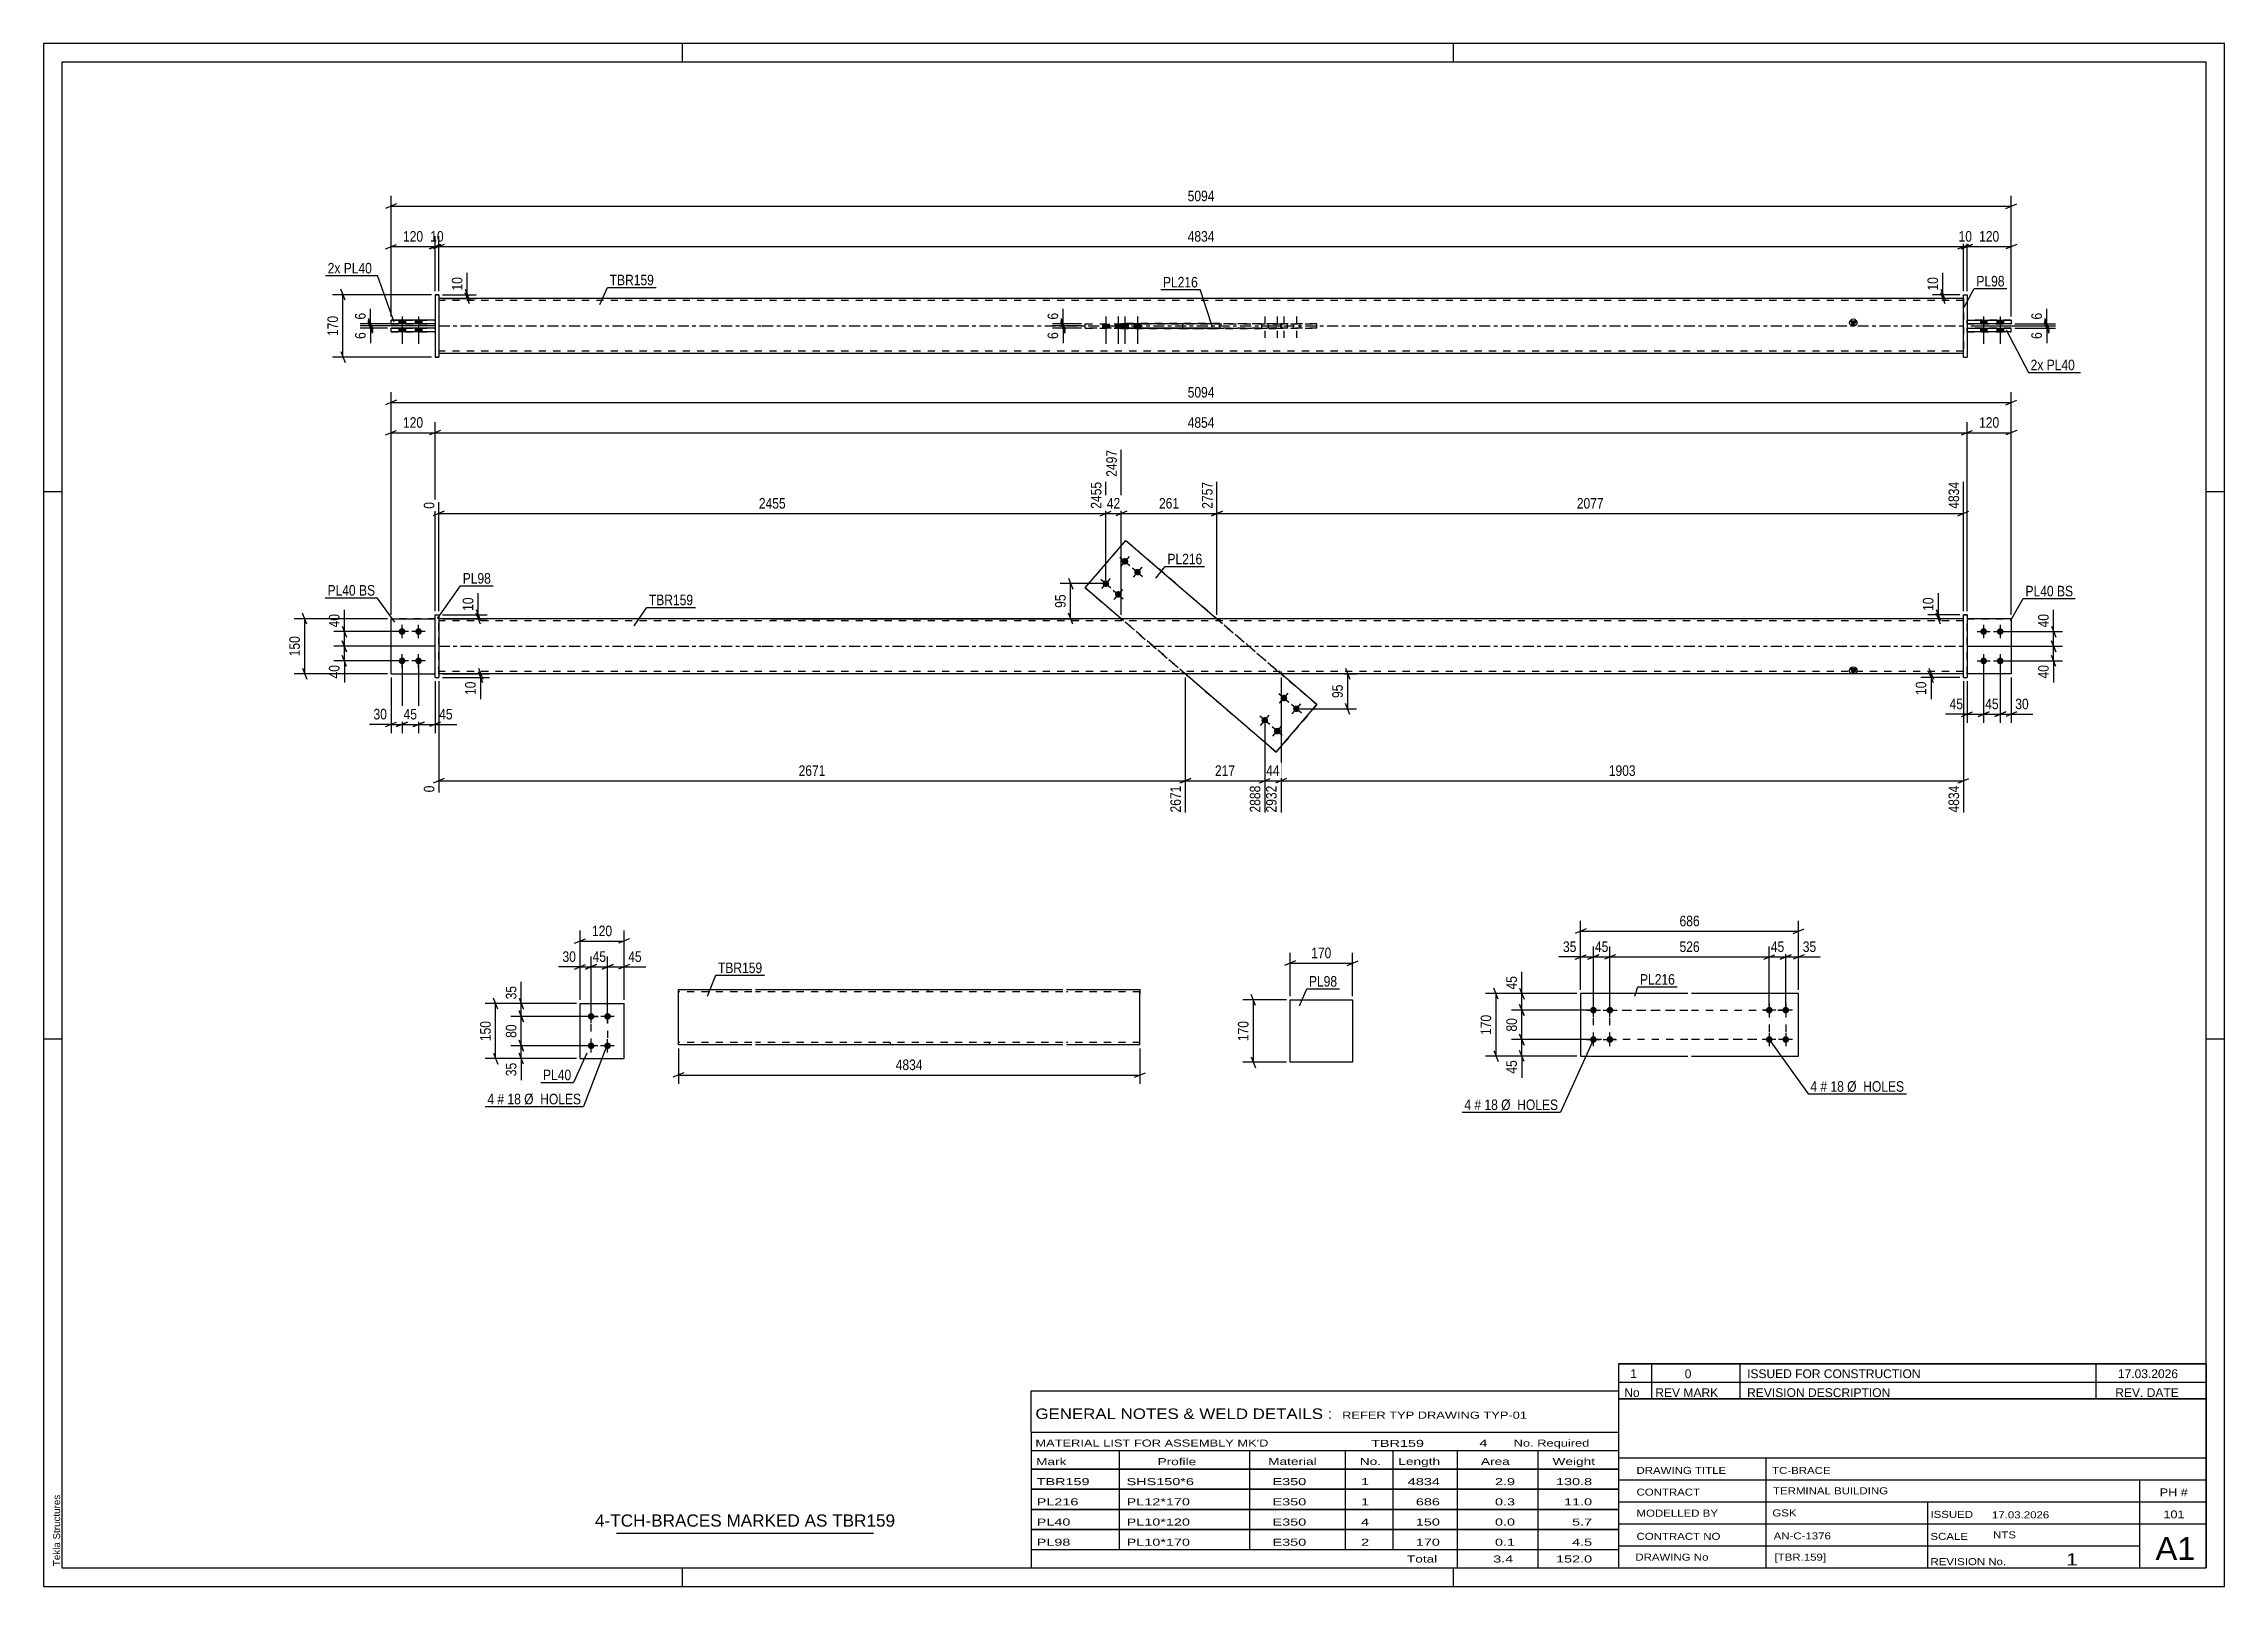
# Model space of a CAD drawing. Header units: millimetres. Extents: x 0 to 594, y 0 to 420.
import ezdxf

# ---------------------------------------------------------------- set-up
doc = ezdxf.new("R2010")
doc.units = ezdxf.units.MM
doc.linetypes.add('DXK_LINE_DOT2', pattern=[3.9198, 1.9599, -1.9599])
doc.linetypes.add('DXK_LINE_DOT3', pattern=[5.9187, 2.979, -0.9799, 0.9799, -0.9799])
doc.styles.add('Arial', font='arial.ttf', dxfattribs={"height": 0.2})
doc.styles.add('Arial Narrow', font='ARIALN.TTF', dxfattribs={"height": 0.2})

# ---------------------------------------------------------------- blocks, each defined once
blk = doc.blocks.new('Unknown-580609571-1130')
at = {"color": 5, "linetype": 'Continuous'}
for p, q in [((594, 420), (0, 420)), ((0, 420), (0, 0)), ((174, 415), (174, 420)), ((384, 415), (384, 420)), ((594, 0), (594, 420)), ((589, 415), (5, 415)), ((5, 415), (5, 5)), ((589, 5), (589, 415)), ((5, 298), (0, 298)), ((594, 298), (589, 298)), ((5, 149), (0, 149)), ((594, 149), (589, 149)), ((0, 0), (594, 0)), ((5, 5), (589, 5)), ((174, 0), (174, 5)), ((384, 0), (384, 5))]:
    blk.add_line(p, q, dxfattribs=at)
at = {"color": 174, "linetype": 'Continuous', "style": 'Arial'}
blk.add_text('Tekla Structures', height=1.9102, rotation=90, dxfattribs=at).set_placement((4.5, 5.5))
blk = doc.blocks.new('Bolt-580609571-3850 - 3848')
at = {"linetype": 'Continuous'}
for points in [[(470.03, 155.97, -1), (470.03, 157.77, -1)], [(474.53, 155.97, -1), (474.53, 157.77, -1)], [(470.03, 147.97, -1), (470.03, 149.77, -1)], [(474.53, 147.97, -1), (474.53, 149.77, -1)]]:
    blk.add_hatch(color=1, dxfattribs=at).paths.add_polyline_path(points)
at = {"color": 1, "linetype": 'Continuous'}
for p, q in [((471.83, 156.87), (468.23, 156.87)), ((470.03, 158.67), (470.03, 155.07)), ((476.33, 156.87), (472.73, 156.87)), ((474.53, 158.67), (474.53, 155.07)), ((471.83, 148.87), (468.23, 148.87)), ((470.03, 150.67), (470.03, 147.07)), ((476.33, 148.87), (472.73, 148.87)), ((474.53, 150.67), (474.53, 147.07))]:
    blk.add_line(p, q, dxfattribs=at)
blk = doc.blocks.new('Part-580609571-3849 - 3848')
at = {"color": 2, "linetype": 'Continuous'}
for p, q in [((447.83, 161.37), (418.63, 161.37)), ((418.63, 161.37), (418.63, 144.37)), ((478.03, 161.37), (448.83, 161.37)), ((478.03, 144.37), (478.03, 161.37)), ((418.63, 144.37), (447.83, 144.37)), ((448.83, 144.37), (478.03, 144.37))]:
    blk.add_line(p, q, dxfattribs=at)
blk = doc.blocks.new('Bolt-580609571-3851 - 3848')
at = {"linetype": 'Continuous'}
for points in [[(422.13, 157.77, -1), (422.13, 155.97, -1)], [(426.63, 157.77, -1), (426.63, 155.97, -1)], [(422.13, 149.77, -1), (422.13, 147.97, -1)], [(426.63, 149.77, -1), (426.63, 147.97, -1)]]:
    blk.add_hatch(color=1, dxfattribs=at).paths.add_polyline_path(points)
at = {"color": 1, "linetype": 'Continuous'}
for p, q in [((420.33, 156.87), (423.93, 156.87)), ((422.13, 155.07), (422.13, 158.67)), ((424.83, 156.87), (428.43, 156.87)), ((426.63, 155.07), (426.63, 158.67)), ((420.33, 148.87), (423.93, 148.87)), ((422.13, 147.07), (422.13, 150.67)), ((424.83, 148.87), (428.43, 148.87)), ((426.63, 147.07), (426.63, 150.67))]:
    blk.add_line(p, q, dxfattribs=at)
blk = doc.blocks.new('Part-580609571-2167 - 2161')
at = {"color": 2, "linetype": 'Continuous'}
for p, q in [((146.12, 143.67), (146.12, 158.67)), ((146.12, 158.67), (158.12, 158.67)), ((158.12, 143.67), (158.12, 158.67)), ((146.12, 143.67), (146.12, 143.67)), ((146.12, 143.67), (158.12, 143.67)), ((158.12, 143.67), (158.12, 143.67))]:
    blk.add_line(p, q, dxfattribs=at)
at = {"color": 7, "linetype": 'DXK_LINE_DOT2'}
for p, q in [((146.12, 158.67), (158.12, 158.67)), ((146.12, 143.67), (146.12, 143.67)), ((146.12, 143.67), (158.12, 143.67)), ((158.12, 143.67), (158.12, 143.67))]:
    blk.add_line(p, q, dxfattribs=at)
blk = doc.blocks.new('Bolt-580609571-2200 - 2161')
at = {"linetype": 'Continuous'}
for points in [[(149.12, 154.27), (148.93, 154.29), (148.75, 154.35), (148.59, 154.44), (148.45, 154.57), (148.34, 154.72), (148.26, 154.89), (148.22, 155.08), (148.22, 155.27), (148.26, 155.45), (148.34, 155.62), (148.45, 155.77), (148.59, 155.9), (148.75, 155.99), (148.93, 156.05), (149.12, 156.07), (149.3, 156.05), (149.48, 155.99), (149.64, 155.9), (149.78, 155.77), (149.9, 155.62), (149.97, 155.45), (150.01, 155.27), (150.01, 155.08), (149.97, 154.89), (149.9, 154.72), (149.78, 154.57), (149.64, 154.44), (149.48, 154.35), (149.3, 154.29)], [(153.62, 154.27), (153.43, 154.29), (153.25, 154.35), (153.09, 154.44), (152.95, 154.57), (152.84, 154.72), (152.76, 154.89), (152.72, 155.08), (152.72, 155.27), (152.76, 155.45), (152.84, 155.62), (152.95, 155.77), (153.09, 155.9), (153.25, 155.99), (153.43, 156.05), (153.62, 156.07), (153.8, 156.05), (153.98, 155.99), (154.14, 155.9), (154.28, 155.77), (154.4, 155.62), (154.47, 155.45), (154.51, 155.27), (154.51, 155.08), (154.47, 154.89), (154.4, 154.72), (154.28, 154.57), (154.14, 154.44), (153.98, 154.35), (153.8, 154.29)], [(149.12, 146.27), (148.93, 146.29), (148.75, 146.35), (148.59, 146.44), (148.45, 146.57), (148.34, 146.72), (148.26, 146.89), (148.22, 147.08), (148.22, 147.27), (148.26, 147.45), (148.34, 147.62), (148.45, 147.77), (148.59, 147.9), (148.75, 147.99), (148.93, 148.05), (149.12, 148.07), (149.3, 148.05), (149.48, 147.99), (149.64, 147.9), (149.78, 147.77), (149.9, 147.62), (149.97, 147.45), (150.01, 147.27), (150.01, 147.08), (149.97, 146.89), (149.9, 146.72), (149.78, 146.57), (149.64, 146.44), (149.48, 146.35), (149.3, 146.29)], [(153.62, 146.27), (153.43, 146.29), (153.25, 146.35), (153.09, 146.44), (152.95, 146.57), (152.84, 146.72), (152.76, 146.89), (152.72, 147.08), (152.72, 147.27), (152.76, 147.45), (152.84, 147.62), (152.95, 147.77), (153.09, 147.9), (153.25, 147.99), (153.43, 148.05), (153.62, 148.07), (153.8, 148.05), (153.98, 147.99), (154.14, 147.9), (154.28, 147.77), (154.4, 147.62), (154.47, 147.45), (154.51, 147.27), (154.51, 147.08), (154.47, 146.89), (154.4, 146.72), (154.28, 146.57), (154.14, 146.44), (153.98, 146.35), (153.8, 146.29)]]:
    blk.add_hatch(color=1, dxfattribs=at).paths.add_polyline_path(points)
at = {"color": 1, "linetype": 'Continuous'}
for p, q in [((150.92, 155.17), (147.32, 155.17)), ((149.12, 153.37), (149.12, 156.97)), ((155.42, 155.17), (151.82, 155.17)), ((153.62, 153.37), (153.62, 156.97)), ((149.12, 145.37), (149.12, 148.97)), ((153.62, 145.37), (153.62, 148.97)), ((150.92, 147.17), (147.32, 147.17)), ((155.42, 147.17), (151.82, 147.17))]:
    blk.add_line(p, q, dxfattribs=at)
blk = doc.blocks.new('Part-580609571-1695 - 1673')
at = {"color": 2, "linetype": 'Continuous'}
for p, q in [((535.93, 263.45), (523.93, 263.45)), ((535.93, 263.45), (535.93, 263.45)), ((535.93, 263.45), (535.93, 248.45)), ((535.93, 248.45), (523.93, 248.45))]:
    blk.add_line(p, q, dxfattribs=at)
at = {"color": 7, "linetype": 'DXK_LINE_DOT2'}
for p, q in [((535.93, 263.45), (523.93, 263.45)), ((523.93, 263.45), (523.93, 263.45)), ((523.93, 248.45), (523.93, 263.45)), ((535.93, 263.45), (535.93, 263.45)), ((535.93, 248.45), (523.93, 248.45))]:
    blk.add_line(p, q, dxfattribs=at)
blk = doc.blocks.new('Part-580609571-1679 - 1673')
at = {"color": 7, "linetype": 'DXK_LINE_DOT2'}
for p, q in [((94.63, 248.45), (94.63, 263.45)), ((94.63, 263.45), (106.63, 263.45)), ((106.63, 263.45), (94.63, 263.45)), ((106.63, 248.45), (106.63, 263.45)), ((94.63, 248.45), (94.63, 248.45)), ((94.63, 248.45), (106.63, 248.45)), ((94.63, 248.45), (106.63, 248.45)), ((106.63, 248.45), (106.63, 248.45))]:
    blk.add_line(p, q, dxfattribs=at)
blk = doc.blocks.new('Part-580609571-1700 - 1673')
at = {"linetype": 'Continuous'}
blk.add_hatch(color=2, dxfattribs=at).paths.add_polyline_path([(492.93, 248.45), (492.13, 249.85), (493.73, 249.85)])
at = {"color": 2, "linetype": 'Continuous'}
for p, q in [((195.63, 263.45), (107.63, 263.45)), ((434.83, 263.45), (195.73, 263.45)), ((522.93, 263.45), (434.93, 263.45)), ((492.93, 248.45), (492.13, 249.85)), ((492.13, 249.85), (493.73, 249.85)), ((493.73, 249.85), (492.93, 248.45)), ((195.63, 248.45), (107.63, 248.45)), ((434.83, 248.45), (195.73, 248.45)), ((522.93, 248.45), (434.93, 248.45))]:
    blk.add_line(p, q, dxfattribs=at)
at = {"color": 7, "linetype": 'DXK_LINE_DOT2'}
for p, q in [((107.63, 248.45), (107.63, 263.45)), ((195.63, 262.85), (107.63, 262.85)), ((434.83, 262.85), (195.73, 262.85)), ((293.41, 263.45), (293.41, 262.85)), ((320.39, 263.45), (320.39, 262.85)), ((522.93, 262.85), (434.93, 262.85)), ((522.93, 248.45), (522.93, 263.45)), ((195.63, 249.05), (107.63, 249.05)), ((434.83, 249.05), (195.73, 249.05)), ((310.17, 248.45), (310.17, 249.05)), ((337.14, 248.45), (337.14, 249.05)), ((522.93, 249.05), (434.93, 249.05))]:
    blk.add_line(p, q, dxfattribs=at)
at = {"color": 7, "linetype": 'DXK_LINE_DOT3'}
for p, q in [((107.63, 255.95), (195.63, 255.95)), ((195.73, 255.95), (434.83, 255.95)), ((434.93, 255.95), (522.93, 255.95))]:
    blk.add_line(p, q, dxfattribs=at)
at = {"color": 2, "linetype": 'Continuous'}
blk.add_circle((492.93, 249.35), 1, dxfattribs=at)
blk = doc.blocks.new('Part-580609571-1684 - 1673')
at = {"color": 2, "linetype": 'Continuous'}
for p, q in [((94.63, 248.45), (94.63, 263.45)), ((94.63, 263.45), (106.63, 263.45)), ((94.63, 248.45), (94.63, 248.45)), ((94.63, 248.45), (106.63, 248.45))]:
    blk.add_line(p, q, dxfattribs=at)
at = {"color": 7, "linetype": 'DXK_LINE_DOT2'}
for p, q in [((106.63, 263.45), (94.63, 263.45)), ((106.63, 248.45), (106.63, 263.45)), ((94.63, 248.45), (106.63, 248.45)), ((106.63, 248.45), (106.63, 248.45))]:
    blk.add_line(p, q, dxfattribs=at)
blk = doc.blocks.new('Part-580609571-1685 - 1673')
at = {"color": 2, "linetype": 'Continuous'}
for p, q in [((523.93, 264.45), (522.93, 264.45)), ((522.93, 247.45), (522.93, 264.45)), ((523.93, 264.45), (523.93, 247.45)), ((522.93, 247.45), (522.93, 247.45)), ((522.93, 247.45), (523.93, 247.45))]:
    blk.add_line(p, q, dxfattribs=at)
at = {"color": 7, "linetype": 'DXK_LINE_DOT2'}
for p, q in [((522.93, 264.45), (522.93, 264.45)), ((522.93, 264.45), (523.93, 264.45)), ((523.93, 264.45), (523.93, 264.45)), ((522.93, 247.45), (523.93, 247.45))]:
    blk.add_line(p, q, dxfattribs=at)
blk = doc.blocks.new('Bolt-580609571-1706 - 1673')
at = {"linetype": 'Continuous'}
for points in [[(294.53, 279.96), (294.72, 279.94), (294.9, 279.88), (295.06, 279.79), (295.2, 279.66), (295.31, 279.51), (295.39, 279.34), (295.43, 279.15), (295.43, 278.96), (295.39, 278.78), (295.31, 278.61), (295.2, 278.46), (295.06, 278.33), (294.9, 278.24), (294.72, 278.18), (294.53, 278.16), (294.34, 278.18), (294.16, 278.24), (294, 278.33), (293.86, 278.46), (293.75, 278.61), (293.67, 278.78), (293.64, 278.96), (293.64, 279.15), (293.67, 279.34), (293.75, 279.51), (293.86, 279.66), (294, 279.79), (294.16, 279.88), (294.34, 279.94)], [(289.32, 273.89), (289.5, 273.87), (289.68, 273.81), (289.84, 273.72), (289.98, 273.59), (290.09, 273.44), (290.17, 273.27), (290.21, 273.09), (290.21, 272.9), (290.17, 272.71), (290.09, 272.54), (289.98, 272.39), (289.84, 272.26), (289.68, 272.17), (289.5, 272.11), (289.32, 272.09), (289.13, 272.11), (288.95, 272.17), (288.79, 272.26), (288.65, 272.39), (288.54, 272.54), (288.46, 272.71), (288.42, 272.9), (288.42, 273.09), (288.46, 273.27), (288.54, 273.44), (288.65, 273.59), (288.79, 273.72), (288.95, 273.81), (289.13, 273.87)], [(297.94, 277.02), (298.13, 277), (298.31, 276.95), (298.47, 276.85), (298.61, 276.73), (298.72, 276.57), (298.8, 276.4), (298.84, 276.22), (298.84, 276.03), (298.8, 275.85), (298.72, 275.67), (298.61, 275.52), (298.47, 275.4), (298.31, 275.3), (298.13, 275.24), (297.94, 275.22), (297.76, 275.24), (297.58, 275.3), (297.41, 275.4), (297.27, 275.52), (297.16, 275.67), (297.09, 275.85), (297.05, 276.03), (297.05, 276.22), (297.09, 276.4), (297.16, 276.57), (297.27, 276.73), (297.41, 276.85), (297.58, 276.95), (297.76, 277)], [(292.73, 270.96), (292.91, 270.94), (293.09, 270.88), (293.26, 270.79), (293.4, 270.66), (293.51, 270.51), (293.58, 270.34), (293.62, 270.15), (293.62, 269.96), (293.58, 269.78), (293.51, 269.61), (293.4, 269.46), (293.26, 269.33), (293.09, 269.24), (292.91, 269.18), (292.73, 269.16), (292.54, 269.18), (292.36, 269.24), (292.2, 269.33), (292.06, 269.46), (291.95, 269.61), (291.87, 269.78), (291.83, 269.96), (291.83, 270.15), (291.87, 270.34), (291.95, 270.51), (292.06, 270.66), (292.2, 270.79), (292.36, 270.88), (292.54, 270.94)]]:
    blk.add_hatch(color=1, dxfattribs=at).paths.add_polyline_path(points)
at = {"color": 1, "linetype": 'Continuous'}
for p, q in [((293.17, 280.23), (295.9, 277.88)), ((295.7, 280.42), (293.36, 277.69)), ((287.95, 274.16), (290.68, 271.82)), ((290.49, 274.36), (288.14, 271.63)), ((296.58, 277.3), (299.31, 274.95)), ((299.12, 277.49), (296.77, 274.76)), ((291.36, 271.23), (294.09, 268.88)), ((293.9, 271.42), (291.55, 268.69))]:
    blk.add_line(p, q, dxfattribs=at)
blk = doc.blocks.new('Part-580609571-1690 - 1673')
at = {"color": 7, "linetype": 'DXK_LINE_DOT2'}
for p, q in [((523.93, 263.45), (535.93, 263.45)), ((535.93, 263.45), (523.93, 263.45)), ((523.93, 263.45), (523.93, 263.45)), ((523.93, 248.45), (523.93, 263.45)), ((535.93, 263.45), (535.93, 263.45)), ((535.93, 263.45), (535.93, 248.45)), ((535.93, 248.45), (523.93, 248.45)), ((535.93, 248.45), (523.93, 248.45))]:
    blk.add_line(p, q, dxfattribs=at)
blk = doc.blocks.new('Bolt-580609571-1707 - 1673')
at = {"linetype": 'Continuous'}
for points in [[(337.83, 242.74), (338.02, 242.72), (338.2, 242.66), (338.36, 242.57), (338.5, 242.44), (338.61, 242.29), (338.69, 242.12), (338.72, 241.93), (338.72, 241.74), (338.69, 241.56), (338.61, 241.39), (338.5, 241.24), (338.36, 241.11), (338.2, 241.02), (338.02, 240.96), (337.83, 240.94), (337.64, 240.96), (337.46, 241.02), (337.3, 241.11), (337.16, 241.24), (337.05, 241.39), (336.97, 241.56), (336.93, 241.74), (336.93, 241.93), (336.97, 242.12), (337.05, 242.29), (337.16, 242.44), (337.3, 242.57), (337.46, 242.66), (337.64, 242.72)], [(341.24, 239.8), (341.43, 239.78), (341.61, 239.73), (341.77, 239.63), (341.91, 239.51), (342.02, 239.35), (342.1, 239.18), (342.14, 239), (342.14, 238.81), (342.1, 238.63), (342.02, 238.45), (341.91, 238.3), (341.77, 238.18), (341.61, 238.08), (341.43, 238.02), (341.24, 238), (341.05, 238.02), (340.88, 238.08), (340.71, 238.18), (340.57, 238.3), (340.46, 238.45), (340.39, 238.63), (340.35, 238.81), (340.35, 239), (340.39, 239.18), (340.46, 239.35), (340.57, 239.51), (340.71, 239.63), (340.88, 239.73), (341.05, 239.78)], [(332.61, 236.67), (332.8, 236.65), (332.98, 236.59), (333.14, 236.5), (333.28, 236.37), (333.39, 236.22), (333.47, 236.05), (333.51, 235.87), (333.51, 235.68), (333.47, 235.49), (333.39, 235.32), (333.28, 235.17), (333.14, 235.04), (332.98, 234.95), (332.8, 234.89), (332.61, 234.87), (332.43, 234.89), (332.25, 234.95), (332.09, 235.04), (331.95, 235.17), (331.83, 235.32), (331.76, 235.49), (331.72, 235.68), (331.72, 235.87), (331.76, 236.05), (331.83, 236.22), (331.95, 236.37), (332.09, 236.5), (332.25, 236.59), (332.43, 236.65)], [(336.03, 233.74), (336.21, 233.72), (336.39, 233.66), (336.56, 233.57), (336.7, 233.44), (336.81, 233.29), (336.88, 233.12), (336.92, 232.93), (336.92, 232.74), (336.88, 232.56), (336.81, 232.39), (336.7, 232.24), (336.56, 232.11), (336.39, 232.02), (336.21, 231.96), (336.03, 231.94), (335.84, 231.96), (335.66, 232.02), (335.5, 232.11), (335.36, 232.24), (335.25, 232.39), (335.17, 232.56), (335.13, 232.74), (335.13, 232.93), (335.17, 233.12), (335.25, 233.29), (335.36, 233.44), (335.5, 233.57), (335.66, 233.66), (335.84, 233.72)]]:
    blk.add_hatch(color=1, dxfattribs=at).paths.add_polyline_path(points)
at = {"color": 1, "linetype": 'Continuous'}
for p, q in [((339.19, 240.66), (336.46, 243.01)), ((336.66, 240.47), (339, 243.2)), ((342.61, 237.73), (339.88, 240.08)), ((340.07, 237.54), (342.42, 240.27)), ((333.98, 234.6), (331.25, 236.94)), ((331.44, 234.41), (333.79, 237.14)), ((337.39, 231.66), (334.66, 234.01)), ((334.85, 231.47), (337.2, 234.2))]:
    blk.add_line(p, q, dxfattribs=at)
blk = doc.blocks.new('Bolt-580609571-1709 - 1673')
at = {"linetype": 'Continuous'}
for points in [[(97.63, 260.85), (97.81, 260.83), (97.99, 260.77), (98.16, 260.68), (98.3, 260.55), (98.41, 260.4), (98.48, 260.23), (98.52, 260.04), (98.52, 259.85), (98.48, 259.67), (98.41, 259.5), (98.3, 259.35), (98.16, 259.22), (97.99, 259.13), (97.81, 259.07), (97.63, 259.05), (97.44, 259.07), (97.26, 259.13), (97.1, 259.22), (96.96, 259.35), (96.85, 259.5), (96.77, 259.67), (96.73, 259.85), (96.73, 260.04), (96.77, 260.23), (96.85, 260.4), (96.96, 260.55), (97.1, 260.68), (97.26, 260.77), (97.44, 260.83)], [(102.13, 260.85), (102.31, 260.83), (102.49, 260.77), (102.66, 260.68), (102.8, 260.55), (102.91, 260.4), (102.98, 260.23), (103.02, 260.04), (103.02, 259.85), (102.98, 259.67), (102.91, 259.5), (102.8, 259.35), (102.66, 259.22), (102.49, 259.13), (102.31, 259.07), (102.13, 259.05), (101.94, 259.07), (101.76, 259.13), (101.6, 259.22), (101.46, 259.35), (101.35, 259.5), (101.27, 259.67), (101.23, 259.85), (101.23, 260.04), (101.27, 260.23), (101.35, 260.4), (101.46, 260.55), (101.6, 260.68), (101.76, 260.77), (101.94, 260.83)], [(97.63, 252.85), (97.81, 252.83), (97.99, 252.77), (98.16, 252.68), (98.3, 252.55), (98.41, 252.4), (98.48, 252.23), (98.52, 252.04), (98.52, 251.85), (98.48, 251.67), (98.41, 251.5), (98.3, 251.35), (98.16, 251.22), (97.99, 251.13), (97.81, 251.07), (97.63, 251.05), (97.44, 251.07), (97.26, 251.13), (97.1, 251.22), (96.96, 251.35), (96.85, 251.5), (96.77, 251.67), (96.73, 251.85), (96.73, 252.04), (96.77, 252.23), (96.85, 252.4), (96.96, 252.55), (97.1, 252.68), (97.26, 252.77), (97.44, 252.83)], [(102.13, 252.85), (102.31, 252.83), (102.49, 252.77), (102.66, 252.68), (102.8, 252.55), (102.91, 252.4), (102.98, 252.23), (103.02, 252.04), (103.02, 251.85), (102.98, 251.67), (102.91, 251.5), (102.8, 251.35), (102.66, 251.22), (102.49, 251.13), (102.31, 251.07), (102.13, 251.05), (101.94, 251.07), (101.76, 251.13), (101.6, 251.22), (101.46, 251.35), (101.35, 251.5), (101.27, 251.67), (101.23, 251.85), (101.23, 252.04), (101.27, 252.23), (101.35, 252.4), (101.46, 252.55), (101.6, 252.68), (101.76, 252.77), (101.94, 252.83)]]:
    blk.add_hatch(color=1, dxfattribs=at).paths.add_polyline_path(points)
at = {"color": 1, "linetype": 'Continuous'}
for p, q in [((97.63, 258.15), (97.63, 261.75)), ((102.13, 258.15), (102.13, 261.75)), ((99.43, 259.95), (95.83, 259.95)), ((103.93, 259.95), (100.33, 259.95)), ((99.43, 251.95), (95.83, 251.95)), ((97.63, 250.15), (97.63, 253.75)), ((103.93, 251.95), (100.33, 251.95)), ((102.13, 250.15), (102.13, 253.75))]:
    blk.add_line(p, q, dxfattribs=at)
blk = doc.blocks.new('Bolt-580609571-1710 - 1673')
at = {"linetype": 'Continuous'}
for points in [[(528.43, 260.85), (528.62, 260.83), (528.8, 260.77), (528.96, 260.68), (529.1, 260.55), (529.21, 260.4), (529.29, 260.23), (529.32, 260.04), (529.32, 259.85), (529.29, 259.67), (529.21, 259.5), (529.1, 259.35), (528.96, 259.22), (528.8, 259.13), (528.62, 259.07), (528.43, 259.05), (528.24, 259.07), (528.06, 259.13), (527.9, 259.22), (527.76, 259.35), (527.65, 259.5), (527.57, 259.67), (527.53, 259.85), (527.53, 260.04), (527.57, 260.23), (527.65, 260.4), (527.76, 260.55), (527.9, 260.68), (528.06, 260.77), (528.24, 260.83)], [(532.93, 260.85), (533.12, 260.83), (533.3, 260.77), (533.46, 260.68), (533.6, 260.55), (533.71, 260.4), (533.79, 260.23), (533.82, 260.04), (533.82, 259.85), (533.79, 259.67), (533.71, 259.5), (533.6, 259.35), (533.46, 259.22), (533.3, 259.13), (533.12, 259.07), (532.93, 259.05), (532.74, 259.07), (532.56, 259.13), (532.4, 259.22), (532.26, 259.35), (532.15, 259.5), (532.07, 259.67), (532.03, 259.85), (532.03, 260.04), (532.07, 260.23), (532.15, 260.4), (532.26, 260.55), (532.4, 260.68), (532.56, 260.77), (532.74, 260.83)], [(528.43, 252.85), (528.62, 252.83), (528.8, 252.77), (528.96, 252.68), (529.1, 252.55), (529.21, 252.4), (529.29, 252.23), (529.32, 252.04), (529.32, 251.85), (529.29, 251.67), (529.21, 251.5), (529.1, 251.35), (528.96, 251.22), (528.8, 251.13), (528.62, 251.07), (528.43, 251.05), (528.24, 251.07), (528.06, 251.13), (527.9, 251.22), (527.76, 251.35), (527.65, 251.5), (527.57, 251.67), (527.53, 251.85), (527.53, 252.04), (527.57, 252.23), (527.65, 252.4), (527.76, 252.55), (527.9, 252.68), (528.06, 252.77), (528.24, 252.83)], [(532.93, 252.85), (533.12, 252.83), (533.3, 252.77), (533.46, 252.68), (533.6, 252.55), (533.71, 252.4), (533.79, 252.23), (533.82, 252.04), (533.82, 251.85), (533.79, 251.67), (533.71, 251.5), (533.6, 251.35), (533.46, 251.22), (533.3, 251.13), (533.12, 251.07), (532.93, 251.05), (532.74, 251.07), (532.56, 251.13), (532.4, 251.22), (532.26, 251.35), (532.15, 251.5), (532.07, 251.67), (532.03, 251.85), (532.03, 252.04), (532.07, 252.23), (532.15, 252.4), (532.26, 252.55), (532.4, 252.68), (532.56, 252.77), (532.74, 252.83)]]:
    blk.add_hatch(color=1, dxfattribs=at).paths.add_polyline_path(points)
at = {"color": 1, "linetype": 'Continuous'}
for p, q in [((528.43, 261.75), (528.43, 258.15)), ((532.93, 261.75), (532.93, 258.15)), ((526.63, 259.95), (530.23, 259.95)), ((531.13, 259.95), (534.73, 259.95)), ((526.63, 251.95), (530.23, 251.95)), ((528.43, 253.75), (528.43, 250.15)), ((531.13, 251.95), (534.73, 251.95)), ((532.93, 253.75), (532.93, 250.15))]:
    blk.add_line(p, q, dxfattribs=at)
blk = doc.blocks.new('Part-580609571-1715 - 1673')
at = {"color": 2, "linetype": 'Continuous'}
for p, q in [((283.73, 271.86), (294.81, 284.75)), ((294.81, 284.75), (319.59, 263.45)), ((294.81, 284.75), (294.81, 284.75)), ((293.51, 263.45), (283.73, 271.86)), ((283.73, 271.86), (283.73, 271.86)), ((335.75, 227.14), (310.96, 248.45)), ((346.83, 240.04), (337.04, 248.45)), ((335.75, 227.14), (346.83, 240.04)), ((346.83, 240.04), (346.83, 240.04)), ((335.75, 227.14), (335.75, 227.14))]:
    blk.add_line(p, q, dxfattribs=at)
at = {"color": 7, "linetype": 'DXK_LINE_DOT2'}
for p, q in [((283.73, 271.86), (294.81, 284.75)), ((294.81, 284.75), (346.83, 240.04)), ((283.73, 271.86), (335.75, 227.14)), ((310.96, 248.45), (293.51, 263.45)), ((319.59, 263.45), (337.04, 248.45)), ((346.83, 240.04), (335.75, 227.14))]:
    blk.add_line(p, q, dxfattribs=at)
blk = doc.blocks.new('Part-580609571-1720 - 1673')
at = {"color": 2, "linetype": 'Continuous'}
for p, q in [((106.63, 264.45), (107.63, 264.45)), ((106.63, 247.45), (106.63, 264.45)), ((107.63, 264.45), (107.63, 264.45)), ((107.63, 264.45), (107.63, 247.45)), ((106.63, 247.45), (107.63, 247.45))]:
    blk.add_line(p, q, dxfattribs=at)
at = {"color": 7, "linetype": 'DXK_LINE_DOT2'}
for p, q in [((106.63, 264.45), (107.63, 264.45)), ((106.63, 247.45), (107.63, 247.45))]:
    blk.add_line(p, q, dxfattribs=at)
blk = doc.blocks.new('Part-580609571-1418 - 1367')
at = {"color": 2, "linetype": 'Continuous'}
for p, q in [((94.63, 341.55), (94.63, 342.55)), ((106.63, 342.55), (94.63, 342.55)), ((94.63, 341.55), (94.63, 341.55)), ((106.63, 341.55), (94.63, 341.55))]:
    blk.add_line(p, q, dxfattribs=at)
at = {"color": 7, "linetype": 'DXK_LINE_DOT2'}
for p, q in [((94.63, 342.55), (106.63, 342.55)), ((94.63, 341.55), (106.63, 341.55)), ((106.63, 342.55), (106.63, 341.55))]:
    blk.add_line(p, q, dxfattribs=at)
blk = doc.blocks.new('Bolt-580609571-1370 - 1367')
at = {"linetype": 'Continuous'}
for points in [[(96.73, 343.75), (98.53, 343.75), (98.53, 344.75), (96.73, 344.75)], [(96.73, 343.75), (98.53, 343.75), (98.53, 344.75), (96.73, 344.75)], [(101.23, 343.75), (103.03, 343.75), (103.03, 344.75), (101.23, 344.75)], [(101.23, 343.75), (103.03, 343.75), (103.03, 344.75), (101.23, 344.75)], [(96.73, 341.55), (98.53, 341.55), (98.53, 342.55), (96.73, 342.55)], [(96.73, 341.55), (98.53, 341.55), (98.53, 342.55), (96.73, 342.55)], [(101.23, 341.55), (103.03, 341.55), (103.03, 342.55), (101.23, 342.55)], [(101.23, 341.55), (103.03, 341.55), (103.03, 342.55), (101.23, 342.55)]]:
    blk.add_hatch(color=1, dxfattribs=at).paths.add_polyline_path(points)
at = {"color": 1, "linetype": 'Continuous'}
for p, q in [((96.73, 344.75), (96.73, 343.75)), ((96.73, 344.75), (96.73, 343.75)), ((97.63, 345.75), (97.63, 338.25)), ((97.63, 345.75), (97.63, 338.25)), ((98.53, 344.75), (98.53, 343.75)), ((98.53, 344.75), (98.53, 343.75)), ((101.23, 344.75), (101.23, 343.75)), ((101.23, 344.75), (101.23, 343.75)), ((102.13, 345.75), (102.13, 338.25)), ((102.13, 345.75), (102.13, 338.25)), ((103.03, 344.75), (103.03, 343.75)), ((103.03, 344.75), (103.03, 343.75)), ((96.73, 342.55), (96.73, 341.55)), ((96.73, 342.55), (96.73, 341.55)), ((98.53, 342.55), (98.53, 341.55)), ((98.53, 342.55), (98.53, 341.55)), ((101.23, 342.55), (101.23, 341.55)), ((101.23, 342.55), (101.23, 341.55)), ((103.03, 342.55), (103.03, 341.55)), ((103.03, 342.55), (103.03, 341.55))]:
    blk.add_line(p, q, dxfattribs=at)
blk = doc.blocks.new('Bolt-580609571-1435 - 1367')
at = {"color": 1, "linetype": 'DXK_LINE_DOT2'}
for p, q in [((332.61, 345.75), (332.61, 338.25)), ((336.03, 345.75), (336.03, 338.25)), ((337.83, 345.75), (337.83, 338.25)), ((341.24, 345.75), (341.24, 338.25)), ((331.71, 343.75), (331.71, 342.55)), ((333.51, 343.75), (333.51, 342.55)), ((335.13, 343.75), (335.13, 342.55)), ((336.93, 343.75), (336.93, 342.55)), ((336.93, 343.75), (336.93, 342.55)), ((338.73, 343.75), (338.73, 342.55)), ((340.34, 343.75), (340.34, 342.55)), ((342.14, 343.75), (342.14, 342.55))]:
    blk.add_line(p, q, dxfattribs=at)
blk = doc.blocks.new('Bolt-580609571-1371 - 1367')
at = {"linetype": 'Continuous'}
for points in [[(529.33, 344.75), (527.53, 344.75), (527.53, 343.75), (529.33, 343.75)], [(529.33, 344.75), (527.53, 344.75), (527.53, 343.75), (529.33, 343.75)], [(533.83, 344.75), (532.03, 344.75), (532.03, 343.75), (533.83, 343.75)], [(533.83, 344.75), (532.03, 344.75), (532.03, 343.75), (533.83, 343.75)], [(529.33, 342.55), (527.53, 342.55), (527.53, 341.55), (529.33, 341.55)], [(529.33, 342.55), (527.53, 342.55), (527.53, 341.55), (529.33, 341.55)], [(533.83, 342.55), (532.03, 342.55), (532.03, 341.55), (533.83, 341.55)], [(533.83, 342.55), (532.03, 342.55), (532.03, 341.55), (533.83, 341.55)]]:
    blk.add_hatch(color=1, dxfattribs=at).paths.add_polyline_path(points)
at = {"color": 1, "linetype": 'Continuous'}
for p, q in [((527.53, 344.75), (527.53, 343.75)), ((527.53, 344.75), (527.53, 343.75)), ((528.43, 345.75), (528.43, 338.25)), ((528.43, 345.75), (528.43, 338.25)), ((529.33, 344.75), (529.33, 343.75)), ((529.33, 344.75), (529.33, 343.75)), ((532.03, 344.75), (532.03, 343.75)), ((532.03, 344.75), (532.03, 343.75)), ((532.93, 345.75), (532.93, 338.25)), ((532.93, 345.75), (532.93, 338.25)), ((533.83, 344.75), (533.83, 343.75)), ((533.83, 344.75), (533.83, 343.75)), ((527.53, 342.55), (527.53, 341.55)), ((527.53, 342.55), (527.53, 341.55)), ((529.33, 342.55), (529.33, 341.55)), ((529.33, 342.55), (529.33, 341.55)), ((532.03, 342.55), (532.03, 341.55)), ((532.03, 342.55), (532.03, 341.55)), ((533.83, 342.55), (533.83, 341.55)), ((533.83, 342.55), (533.83, 341.55))]:
    blk.add_line(p, q, dxfattribs=at)
blk = doc.blocks.new('Part-580609571-1456 - 1367')
at = {"linetype": 'Continuous'}
blk.add_hatch(color=2, dxfattribs=at).paths.add_polyline_path([(492.93, 343.15), (492.13, 344.55), (493.73, 344.55)])
at = {"color": 2, "linetype": 'Continuous'}
for p, q in [((195.63, 350.65), (107.63, 350.65)), ((434.83, 350.65), (195.73, 350.65)), ((522.93, 350.65), (434.93, 350.65)), ((492.93, 343.15), (492.13, 344.55)), ((492.13, 344.55), (493.73, 344.55)), ((493.73, 344.55), (492.93, 343.15)), ((293.41, 343.85), (320.39, 343.85)), ((293.41, 343.85), (293.41, 343.75)), ((293.41, 342.55), (293.41, 342.45)), ((293.41, 342.45), (293.41, 342.45)), ((320.39, 342.45), (293.41, 342.45)), ((310.17, 343.85), (310.17, 343.75)), ((310.17, 342.45), (310.17, 342.55)), ((320.39, 343.85), (320.39, 342.45)), ((195.63, 335.65), (107.63, 335.65)), ((434.83, 335.65), (195.73, 335.65)), ((522.93, 335.65), (434.93, 335.65))]:
    blk.add_line(p, q, dxfattribs=at)
at = {"color": 7, "linetype": 'DXK_LINE_DOT2'}
for p, q in [((107.63, 350.65), (107.63, 335.65)), ((522.93, 350.65), (522.93, 335.65)), ((195.63, 350.05), (107.63, 350.05)), ((434.83, 350.05), (195.73, 350.05)), ((522.93, 350.05), (434.93, 350.05)), ((320.39, 343.85), (293.41, 343.85)), ((293.41, 342.45), (293.41, 343.75)), ((293.41, 342.45), (320.39, 342.45)), ((310.17, 343.85), (310.17, 343.85)), ((310.17, 343.85), (310.17, 343.85)), ((310.17, 343.85), (337.14, 343.85)), ((310.17, 343.85), (337.14, 343.85)), ((310.17, 343.75), (310.17, 342.45)), ((337.14, 342.45), (310.17, 342.45)), ((310.17, 342.45), (310.17, 342.45)), ((310.17, 342.45), (337.14, 342.45)), ((337.14, 343.85), (337.14, 342.45)), ((195.63, 336.25), (107.63, 336.25)), ((434.83, 336.25), (195.73, 336.25)), ((522.93, 336.25), (434.93, 336.25))]:
    blk.add_line(p, q, dxfattribs=at)
at = {"color": 7, "linetype": 'DXK_LINE_DOT3'}
for p, q in [((107.63, 343.15), (195.63, 343.15)), ((195.73, 343.15), (434.83, 343.15)), ((434.93, 343.15), (522.93, 343.15))]:
    blk.add_line(p, q, dxfattribs=at)
at = {"color": 2, "linetype": 'Continuous'}
blk.add_circle((492.93, 344.05), 1, dxfattribs=at)
blk = doc.blocks.new('Part-580609571-1413 - 1367')
at = {"color": 2, "linetype": 'Continuous'}
for p, q in [((94.63, 343.75), (94.63, 344.75)), ((106.63, 344.75), (94.63, 344.75)), ((94.63, 343.75), (94.63, 343.75)), ((106.63, 343.75), (94.63, 343.75))]:
    blk.add_line(p, q, dxfattribs=at)
at = {"color": 7, "linetype": 'DXK_LINE_DOT2'}
for p, q in [((94.63, 344.75), (94.63, 344.75)), ((94.63, 344.75), (106.63, 344.75)), ((106.63, 344.75), (106.63, 343.75)), ((94.63, 343.75), (106.63, 343.75))]:
    blk.add_line(p, q, dxfattribs=at)
blk = doc.blocks.new('Part-580609571-1461 - 1367')
at = {"color": 2, "linetype": 'Continuous'}
for p, q in [((523.93, 342.55), (535.93, 342.55)), ((535.93, 341.55), (523.93, 341.55)), ((535.93, 341.55), (535.93, 342.55))]:
    blk.add_line(p, q, dxfattribs=at)
at = {"color": 7, "linetype": 'DXK_LINE_DOT2'}
for p, q in [((523.93, 341.55), (523.93, 342.55)), ((535.93, 342.55), (523.93, 342.55)), ((523.93, 341.55), (535.93, 341.55))]:
    blk.add_line(p, q, dxfattribs=at)
blk = doc.blocks.new('Part-580609571-1397 - 1367')
at = {"color": 7, "linetype": 'DXK_LINE_DOT2'}
for p, q in [((283.73, 343.75), (335.75, 343.76)), ((283.73, 343.75), (294.81, 343.75)), ((283.73, 342.55), (335.75, 342.56)), ((294.81, 342.55), (283.73, 342.55)), ((346.83, 343.75), (320.39, 343.75)), ((346.83, 342.55), (320.39, 342.55)), ((335.75, 342.56), (335.75, 343.76)), ((335.75, 343.76), (346.83, 343.75)), ((335.75, 342.56), (346.83, 342.55)), ((346.83, 342.55), (346.83, 343.75))]:
    blk.add_line(p, q, dxfattribs=at)
at = {"color": 2, "linetype": 'Continuous'}
for p, q in [((283.73, 342.55), (283.73, 343.75)), ((294.81, 342.55), (294.81, 343.75)), ((320.39, 343.75), (294.81, 343.75)), ((320.39, 342.55), (294.81, 342.55))]:
    blk.add_line(p, q, dxfattribs=at)
blk = doc.blocks.new('Part-580609571-1398 - 1367')
at = {"color": 2, "linetype": 'Continuous'}
for p, q in [((106.63, 351.65), (107.63, 351.65)), ((106.63, 351.65), (106.63, 334.65)), ((107.63, 351.65), (107.63, 351.65)), ((107.63, 351.65), (107.63, 334.65)), ((107.63, 334.65), (106.63, 334.65)), ((106.63, 334.65), (106.63, 334.65))]:
    blk.add_line(p, q, dxfattribs=at)
at = {"color": 7, "linetype": 'DXK_LINE_DOT2'}
for p, q in [((107.63, 351.65), (106.63, 351.65)), ((107.63, 351.65), (107.63, 351.65)), ((106.63, 334.65), (107.63, 334.65))]:
    blk.add_line(p, q, dxfattribs=at)
blk = doc.blocks.new('Part-580609571-1433 - 1367')
at = {"color": 2, "linetype": 'Continuous'}
for p, q in [((522.93, 351.65), (522.93, 351.65)), ((522.93, 334.65), (522.93, 351.65)), ((522.93, 351.65), (523.93, 351.65)), ((523.93, 351.65), (523.93, 351.65)), ((523.93, 351.65), (523.93, 334.65)), ((522.93, 334.65), (523.93, 334.65)), ((522.93, 334.65), (522.93, 334.65)), ((523.93, 334.65), (523.93, 334.65))]:
    blk.add_line(p, q, dxfattribs=at)
at = {"color": 7, "linetype": 'DXK_LINE_DOT2'}
for p, q in [((522.93, 351.65), (522.93, 351.65)), ((522.93, 351.65), (523.93, 351.65)), ((522.93, 334.65), (523.93, 334.65))]:
    blk.add_line(p, q, dxfattribs=at)
blk = doc.blocks.new('Bolt-580609571-1436 - 1367')
at = {"linetype": 'Continuous'}
for points in [[(290.22, 343.75), (288.42, 343.75), (288.42, 342.55), (290.22, 342.55)], [(293.63, 343.75), (291.83, 343.75), (291.83, 342.55), (293.63, 342.55)], [(295.43, 343.75), (293.63, 343.75), (293.63, 342.55), (295.43, 342.55)], [(298.84, 343.75), (297.04, 343.75), (297.04, 342.55), (298.84, 342.55)]]:
    blk.add_hatch(color=1, dxfattribs=at).paths.add_polyline_path(points)
at = {"color": 1, "linetype": 'Continuous'}
for p, q in [((289.32, 345.75), (289.32, 338.25)), ((292.73, 345.75), (292.73, 338.25)), ((294.53, 345.75), (294.53, 338.25)), ((297.94, 345.75), (297.94, 338.25)), ((288.42, 343.75), (288.42, 342.55)), ((290.22, 343.75), (290.22, 342.55)), ((291.83, 343.75), (291.83, 342.55)), ((293.63, 343.75), (293.63, 342.55)), ((293.63, 343.75), (293.63, 342.55)), ((295.43, 343.75), (295.43, 342.55)), ((297.04, 343.75), (297.04, 342.55)), ((298.84, 343.75), (298.84, 342.55))]:
    blk.add_line(p, q, dxfattribs=at)
blk = doc.blocks.new('Part-580609571-1466 - 1367')
at = {"color": 2, "linetype": 'Continuous'}
for p, q in [((523.93, 344.75), (535.93, 344.75)), ((535.93, 344.75), (535.93, 343.75)), ((535.93, 343.75), (523.93, 343.75))]:
    blk.add_line(p, q, dxfattribs=at)
at = {"color": 7, "linetype": 'DXK_LINE_DOT2'}
for p, q in [((523.93, 343.75), (523.93, 344.75)), ((535.93, 344.75), (523.93, 344.75)), ((535.93, 344.75), (535.93, 344.75)), ((523.93, 343.75), (535.93, 343.75))]:
    blk.add_line(p, q, dxfattribs=at)
blk = doc.blocks.new('Part-580609571-2404 - 2398')
at = {"color": 2, "linetype": 'Continuous'}
for p, q in [((339.52, 159.67), (356.52, 159.67)), ((339.52, 142.67), (339.52, 159.67)), ((356.52, 159.67), (356.52, 142.67)), ((356.52, 142.67), (339.52, 142.67))]:
    blk.add_line(p, q, dxfattribs=at)
blk = doc.blocks.new('Part-580609571-2436 - 2428')
at = {"color": 2, "linetype": 'Continuous'}
for p, q in [((172.89, 147.56), (172.89, 162.47)), ((172.89, 162.47), (192.89, 162.47)), ((193.89, 162.47), (277.62, 162.47)), ((278.62, 162.47), (298.62, 162.47)), ((298.62, 162.47), (298.62, 162.38)), ((298.62, 162.38), (298.62, 161.27)), ((298.62, 147.47), (298.62, 161.27)), ((172.89, 147.47), (172.89, 147.56)), ((192.89, 147.47), (172.89, 147.47)), ((277.62, 147.47), (193.89, 147.47)), ((298.62, 147.47), (278.62, 147.47))]:
    blk.add_line(p, q, dxfattribs=at)
at = {"color": 7, "linetype": 'DXK_LINE_DOT2'}
for p, q in [((192.89, 161.87), (172.89, 161.87)), ((277.62, 161.87), (193.89, 161.87)), ((213.89, 162.47), (213.89, 161.87)), ((240.87, 162.47), (240.87, 161.87)), ((298.62, 161.87), (278.62, 161.87)), ((298.62, 161.27), (298.62, 162.12)), ((172.89, 148.07), (172.89, 148.12)), ((192.89, 148.07), (172.89, 148.07)), ((172.89, 147.47), (172.89, 147.47)), ((277.62, 148.07), (193.89, 148.07)), ((230.65, 147.47), (230.65, 148.07)), ((230.65, 147.56), (230.65, 147.47)), ((257.62, 147.47), (257.62, 148.07)), ((257.62, 147.56), (257.62, 147.47)), ((298.62, 148.07), (278.62, 148.07)), ((298.62, 148.07), (298.62, 148.12))]:
    blk.add_line(p, q, dxfattribs=at)
blk = doc.blocks.new('Rectangle-580609571-4041 - 3848')
at = {"color": 1, "linetype": 'DXK_LINE_DOT2'}
for p, q in [((422.13, 156.87), (447.83, 156.87)), ((422.13, 148.87), (422.13, 156.87)), ((448.83, 156.87), (474.53, 156.87)), ((474.53, 156.87), (474.53, 148.87)), ((447.83, 148.87), (422.13, 148.87)), ((474.53, 148.87), (448.83, 148.87))]:
    blk.add_line(p, q, dxfattribs=at)
blk = doc.blocks.new('Rectangle-580609571-2384 - 2161')
at = {"color": 1, "linetype": 'DXK_LINE_DOT2'}
blk.add_lwpolyline([(149.12, 155.17), (153.62, 155.17), (153.62, 147.17), (149.12, 147.17), (149.12, 155.17)], close=True, dxfattribs=at)
blk = doc.blocks.new('Rectangle-580609571-4051 - 3848')
at = {"color": 1, "linetype": 'DXK_LINE_DOT2'}
for p, q in [((426.63, 156.87), (447.83, 156.87)), ((426.63, 148.87), (426.63, 156.87)), ((448.83, 156.87), (470.03, 156.87)), ((470.03, 156.87), (470.03, 148.87)), ((447.83, 148.87), (426.63, 148.87)), ((470.03, 148.87), (448.83, 148.87))]:
    blk.add_line(p, q, dxfattribs=at)
blk = doc.blocks.new('StraightDimension-580609571-4018 - 3848')
at = {"color": 7, "linetype": 'Continuous'}
for p, q in [((421.13, 148.87), (399.78, 148.87)), ((402.03, 150.37), (403.23, 147.37)), ((402.63, 144.37), (402.63, 148.87)), ((417.63, 144.37), (399.78, 144.37)), ((403.23, 142.87), (402.03, 145.87))]:
    blk.add_line(p, q, dxfattribs=at)
at = {"color": 0}
blk.add_wipeout([(401.88, 143.84), (397.68, 143.84), (397.68, 138.98), (401.88, 138.98)], dxfattribs=at)
at = {"color": 7, "linetype": 'Continuous'}
blk.add_line((402.63, 144.37), (402.63, 138.46), dxfattribs=at)
blk.add_line((402.63, 144.37), (402.63, 138.46), dxfattribs=at)
at = {"color": 3, "style": 'Arial Narrow'}
blk.add_text('45', height=2.863, rotation=90.00021, dxfattribs=at).set_placement((401.28, 139.58))
blk = doc.blocks.new('StraightDimension-580609571-3859 - 3848')
at = {"color": 7, "linetype": 'Continuous'}
for p, q in [((422.13, 157.87), (422.13, 174.22)), ((426.63, 157.87), (426.63, 174.22)), ((420.63, 170.77), (423.63, 171.97)), ((422.13, 171.37), (426.63, 171.37)), ((428.13, 171.97), (425.13, 170.77))]:
    blk.add_line(p, q, dxfattribs=at)
at = {"color": 0}
blk.add_wipeout([(426.81, 172.12), (426.81, 176.32), (421.96, 176.32), (421.96, 172.12)], dxfattribs=at)
at = {"color": 3, "style": 'Arial Narrow'}
blk.add_text('45', height=2.863, dxfattribs=at).set_placement((422.56, 172.72))
blk = doc.blocks.new('StraightDimension-580609571-3856 - 3848')
at = {"color": 7, "linetype": 'Continuous'}
for p, q in [((474.53, 157.87), (474.53, 174.22)), ((478.03, 162.37), (478.03, 174.22)), ((473.03, 170.77), (476.03, 171.97)), ((474.53, 171.37), (478.03, 171.37)), ((479.53, 171.97), (476.53, 170.77))]:
    blk.add_line(p, q, dxfattribs=at)
at = {"color": 0}
blk.add_wipeout([(483.41, 172.12), (483.41, 176.32), (478.56, 176.32), (478.56, 172.12)], dxfattribs=at)
at = {"color": 7, "linetype": 'Continuous'}
blk.add_line((478.03, 171.37), (483.94, 171.37), dxfattribs=at)
blk.add_line((478.03, 171.37), (483.94, 171.37), dxfattribs=at)
at = {"color": 3, "style": 'Arial Narrow'}
blk.add_text('35', height=2.863, dxfattribs=at).set_placement((479.16, 172.72))
blk = doc.blocks.new('StraightDimension-580609571-3857 - 3848')
at = {"color": 7, "linetype": 'Continuous'}
for p, q in [((470.03, 157.87), (470.03, 174.22)), ((474.53, 157.87), (474.53, 174.22)), ((468.53, 170.77), (471.53, 171.97)), ((470.03, 171.37), (474.53, 171.37)), ((476.03, 171.97), (473.03, 170.77))]:
    blk.add_line(p, q, dxfattribs=at)
at = {"color": 0}
blk.add_wipeout([(474.71, 172.12), (474.71, 176.32), (469.86, 176.32), (469.86, 172.12)], dxfattribs=at)
at = {"color": 3, "style": 'Arial Narrow'}
blk.add_text('45', height=2.863, dxfattribs=at).set_placement((470.46, 172.72))
blk = doc.blocks.new('StraightDimension-580609571-3858 - 3848')
at = {"color": 7, "linetype": 'Continuous'}
for p, q in [((426.63, 157.87), (426.63, 174.22)), ((470.03, 157.87), (470.03, 174.22)), ((428.13, 171.97), (425.13, 170.77)), ((426.63, 171.37), (470.03, 171.37)), ((468.53, 170.77), (471.53, 171.97))]:
    blk.add_line(p, q, dxfattribs=at)
at = {"color": 0}
blk.add_wipeout([(451.68, 172.12), (451.68, 176.32), (444.99, 176.32), (444.99, 172.12)], dxfattribs=at)
at = {"color": 3, "style": 'Arial Narrow'}
blk.add_text('526', height=2.863, dxfattribs=at).set_placement((445.59, 172.72))
blk = doc.blocks.new('StraightDimension-580609571-3860 - 3848')
at = {"color": 7, "linetype": 'Continuous'}
for p, q in [((418.63, 162.37), (418.63, 174.22)), ((422.13, 157.87), (422.13, 174.22)), ((417.13, 170.77), (420.13, 171.97)), ((418.63, 171.37), (422.13, 171.37)), ((423.63, 171.97), (420.63, 170.77))]:
    blk.add_line(p, q, dxfattribs=at)
at = {"color": 0}
blk.add_wipeout([(418.11, 172.12), (418.11, 176.32), (413.25, 176.32), (413.25, 172.12)], dxfattribs=at)
at = {"color": 7, "linetype": 'Continuous'}
blk.add_line((418.63, 171.37), (412.73, 171.37), dxfattribs=at)
blk.add_line((418.63, 171.37), (412.73, 171.37), dxfattribs=at)
at = {"color": 3, "style": 'Arial Narrow'}
blk.add_text('35', height=2.863, dxfattribs=at).set_placement((413.85, 172.72))
blk = doc.blocks.new('StraightDimension-580609571-3876 - 3848')
at = {"color": 7, "linetype": 'Continuous'}
for p, q in [((420.13, 178.97), (417.13, 177.77)), ((418.63, 162.37), (418.63, 181.22)), ((418.63, 178.37), (478.03, 178.37)), ((476.53, 177.77), (479.53, 178.97)), ((478.03, 162.37), (478.03, 181.22))]:
    blk.add_line(p, q, dxfattribs=at)
at = {"color": 0}
blk.add_wipeout([(451.68, 179.12), (451.68, 183.32), (444.99, 183.32), (444.99, 179.12)], dxfattribs=at)
at = {"color": 3, "style": 'Arial Narrow'}
blk.add_text('686', height=2.863, dxfattribs=at).set_placement((445.59, 179.72))
blk = doc.blocks.new('StraightDimension-580609571-3896 - 3848')
at = {"color": 7, "linetype": 'Continuous'}
for p, q in [((417.63, 161.37), (392.78, 161.37)), ((396.23, 159.87), (395.03, 162.87)), ((395.63, 144.37), (395.63, 161.37)), ((417.63, 144.37), (392.78, 144.37)), ((395.03, 145.87), (396.23, 142.87))]:
    blk.add_line(p, q, dxfattribs=at)
at = {"color": 0}
blk.add_wipeout([(394.88, 156.21), (390.68, 156.21), (390.68, 149.52), (394.88, 149.52)], dxfattribs=at)
at = {"color": 3, "style": 'Arial Narrow'}
blk.add_text('170', height=2.863, rotation=90.00021, dxfattribs=at).set_placement((394.28, 150.12))
blk = doc.blocks.new('StraightDimension-580609571-4016 - 3848')
at = {"color": 7, "linetype": 'Continuous'}
for p, q in [((417.63, 161.37), (399.78, 161.37)), ((402.03, 162.87), (403.23, 159.87)), ((402.63, 156.87), (402.63, 161.37)), ((421.13, 156.87), (399.78, 156.87)), ((403.23, 155.37), (402.03, 158.37))]:
    blk.add_line(p, q, dxfattribs=at)
at = {"color": 0}
blk.add_wipeout([(401.88, 166.75), (397.68, 166.75), (397.68, 161.89), (401.88, 161.89)], dxfattribs=at)
at = {"color": 7, "linetype": 'Continuous'}
blk.add_line((402.63, 161.37), (402.63, 167.27), dxfattribs=at)
blk.add_line((402.63, 161.37), (402.63, 167.27), dxfattribs=at)
at = {"color": 3, "style": 'Arial Narrow'}
blk.add_text('45', height=2.863, rotation=90.00021, dxfattribs=at).set_placement((401.28, 162.49))
blk = doc.blocks.new('StraightDimension-580609571-4017 - 3848')
at = {"color": 7, "linetype": 'Continuous'}
for p, q in [((421.13, 156.87), (399.78, 156.87)), ((402.03, 158.37), (403.23, 155.37)), ((402.63, 148.87), (402.63, 156.87)), ((421.13, 148.87), (399.78, 148.87)), ((403.23, 147.37), (402.03, 150.37))]:
    blk.add_line(p, q, dxfattribs=at)
at = {"color": 0}
blk.add_wipeout([(401.88, 155.29), (397.68, 155.29), (397.68, 150.44), (401.88, 150.44)], dxfattribs=at)
at = {"color": 3, "style": 'Arial Narrow'}
blk.add_text('80', height=2.863, rotation=90.00021, dxfattribs=at).set_placement((401.28, 151.04))
blk = doc.blocks.new('StraightDimension-580609571-2344 - 2161')
at = {"color": 7, "linetype": 'Continuous'}
for p, q in [((147.62, 168.07), (150.62, 169.27)), ((149.12, 156.17), (149.12, 171.52)), ((149.12, 168.67), (153.62, 168.67)), ((155.12, 169.27), (152.12, 168.07)), ((153.62, 156.17), (153.62, 171.52))]:
    blk.add_line(p, q, dxfattribs=at)
at = {"color": 0}
blk.add_wipeout([(153.79, 169.42), (153.79, 173.62), (148.94, 173.62), (148.94, 169.42)], dxfattribs=at)
at = {"color": 3, "style": 'Arial Narrow'}
blk.add_text('45', height=2.863, dxfattribs=at).set_placement((149.54, 170.02))
blk = doc.blocks.new('StraightDimension-580609571-2300 - 2161')
at = {"color": 7, "linetype": 'Continuous'}
for p, q in [((145.12, 158.67), (127.27, 158.67)), ((148.12, 155.17), (127.27, 155.17)), ((129.52, 160.17), (130.72, 157.17)), ((130.72, 153.67), (129.52, 156.67)), ((130.12, 155.17), (130.12, 158.67))]:
    blk.add_line(p, q, dxfattribs=at)
at = {"color": 0}
blk.add_wipeout([(129.37, 164.05), (125.17, 164.05), (125.17, 159.2), (129.37, 159.2)], dxfattribs=at)
at = {"color": 7, "linetype": 'Continuous'}
blk.add_line((130.12, 158.67), (130.12, 164.58), dxfattribs=at)
blk.add_line((130.12, 158.67), (130.12, 164.58), dxfattribs=at)
at = {"color": 3, "style": 'Arial Narrow'}
blk.add_text('35', height=2.863, rotation=90.00021, dxfattribs=at).set_placement((128.77, 159.8))
blk = doc.blocks.new('StraightDimension-580609571-2277 - 2161')
at = {"color": 7, "linetype": 'Continuous'}
for p, q in [((129.52, 148.67), (130.72, 145.67)), ((148.12, 147.17), (127.27, 147.17)), ((145.12, 143.67), (127.27, 143.67)), ((130.72, 142.17), (129.52, 145.17)), ((130.12, 143.67), (130.12, 147.17))]:
    blk.add_line(p, q, dxfattribs=at)
at = {"color": 0}
blk.add_wipeout([(129.37, 143.15), (125.17, 143.15), (125.17, 138.29), (129.37, 138.29)], dxfattribs=at)
at = {"color": 7, "linetype": 'Continuous'}
blk.add_line((130.12, 143.67), (130.12, 137.77), dxfattribs=at)
blk.add_line((130.12, 143.67), (130.12, 137.77), dxfattribs=at)
at = {"color": 3, "style": 'Arial Narrow'}
blk.add_text('35', height=2.863, rotation=90.00021, dxfattribs=at).set_placement((128.77, 138.89))
blk = doc.blocks.new('StraightDimension-580609571-2290 - 2161')
at = {"color": 7, "linetype": 'Continuous'}
for p, q in [((148.12, 155.17), (127.27, 155.17)), ((129.52, 156.67), (130.72, 153.67)), ((130.12, 147.17), (130.12, 155.17)), ((130.72, 145.67), (129.52, 148.67)), ((148.12, 147.17), (127.27, 147.17))]:
    blk.add_line(p, q, dxfattribs=at)
at = {"color": 0}
blk.add_wipeout([(129.37, 153.6), (125.17, 153.6), (125.17, 148.74), (129.37, 148.74)], dxfattribs=at)
at = {"color": 3, "style": 'Arial Narrow'}
blk.add_text('80', height=2.863, rotation=90.00021, dxfattribs=at).set_placement((128.77, 149.34))
blk = doc.blocks.new('StraightDimension-580609571-2314 - 2161')
at = {"color": 7, "linetype": 'Continuous'}
for p, q in [((145.12, 158.67), (120.27, 158.67)), ((123.72, 157.17), (122.52, 160.17)), ((123.12, 143.67), (123.12, 158.67)), ((145.12, 143.67), (120.27, 143.67)), ((122.52, 145.17), (123.72, 142.17))]:
    blk.add_line(p, q, dxfattribs=at)
at = {"color": 0}
blk.add_wipeout([(122.37, 154.51), (118.17, 154.51), (118.17, 147.83), (122.37, 147.83)], dxfattribs=at)
at = {"color": 3, "style": 'Arial Narrow'}
blk.add_text('150', height=2.863, rotation=90.00021, dxfattribs=at).set_placement((121.77, 148.43))
blk = doc.blocks.new('StraightDimension-580609571-2331 - 2161')
at = {"color": 7, "linetype": 'Continuous'}
for p, q in [((144.62, 168.07), (147.62, 169.27)), ((146.12, 159.67), (146.12, 171.52)), ((146.12, 168.67), (149.12, 168.67)), ((150.62, 169.27), (147.62, 168.07)), ((149.12, 156.17), (149.12, 171.52))]:
    blk.add_line(p, q, dxfattribs=at)
at = {"color": 0}
blk.add_wipeout([(145.59, 169.42), (145.59, 173.62), (140.73, 173.62), (140.73, 169.42)], dxfattribs=at)
at = {"color": 7, "linetype": 'Continuous'}
blk.add_line((146.12, 168.67), (140.21, 168.67), dxfattribs=at)
blk.add_line((146.12, 168.67), (140.21, 168.67), dxfattribs=at)
at = {"color": 3, "style": 'Arial Narrow'}
blk.add_text('30', height=2.863, dxfattribs=at).set_placement((141.33, 170.02))
blk = doc.blocks.new('StraightDimension-580609571-2354 - 2161')
at = {"color": 7, "linetype": 'Continuous'}
for p, q in [((152.12, 168.07), (155.12, 169.27)), ((153.62, 156.17), (153.62, 171.52)), ((153.62, 168.67), (158.12, 168.67)), ((159.62, 169.27), (156.62, 168.07)), ((158.12, 159.67), (158.12, 171.52))]:
    blk.add_line(p, q, dxfattribs=at)
at = {"color": 0}
blk.add_wipeout([(163.5, 169.42), (163.5, 173.62), (158.64, 173.62), (158.64, 169.42)], dxfattribs=at)
at = {"color": 7, "linetype": 'Continuous'}
blk.add_line((158.12, 168.67), (164.02, 168.67), dxfattribs=at)
blk.add_line((158.12, 168.67), (164.02, 168.67), dxfattribs=at)
at = {"color": 3, "style": 'Arial Narrow'}
blk.add_text('45', height=2.863, dxfattribs=at).set_placement((159.24, 170.02))
blk = doc.blocks.new('StraightDimension-580609571-2368 - 2161')
at = {"color": 7, "linetype": 'Continuous'}
for p, q in [((146.12, 159.67), (146.12, 178.52)), ((158.12, 159.67), (158.12, 178.52)), ((144.62, 175.07), (147.62, 176.27)), ((146.12, 175.67), (158.12, 175.67)), ((159.62, 176.27), (156.62, 175.07))]:
    blk.add_line(p, q, dxfattribs=at)
at = {"color": 0}
blk.add_wipeout([(155.46, 176.42), (155.46, 180.62), (148.77, 180.62), (148.77, 176.42)], dxfattribs=at)
at = {"color": 3, "style": 'Arial Narrow'}
blk.add_text('120', height=2.863, dxfattribs=at).set_placement((149.37, 177.02))
blk = doc.blocks.new('StraightDimension-580609571-1936 - 1673')
at = {"color": 7, "linetype": 'Continuous'}
for p, q in [((513.53, 249.95), (514.73, 246.95)), ((521.93, 248.45), (511.28, 248.45)), ((521.93, 247.45), (511.28, 247.45)), ((514.73, 245.95), (513.53, 248.95)), ((514.13, 247.45), (514.13, 248.45))]:
    blk.add_line(p, q, dxfattribs=at)
at = {"color": 0}
blk.add_wipeout([(513.38, 246.92), (509.18, 246.92), (509.18, 242.07), (513.38, 242.07)], dxfattribs=at)
at = {"color": 7, "linetype": 'Continuous'}
blk.add_line((514.13, 247.45), (514.13, 241.54), dxfattribs=at)
blk.add_line((514.13, 247.45), (514.13, 241.54), dxfattribs=at)
at = {"color": 3, "style": 'Arial Narrow'}
blk.add_text('10', height=2.863, rotation=90.00021, dxfattribs=at).set_placement((512.78, 242.67))
blk = doc.blocks.new('StraightDimension-580609571-1955 - 1673')
at = {"color": 7, "linetype": 'Continuous'}
for p, q in [((528.43, 250.95), (528.43, 235.06)), ((532.93, 250.95), (532.93, 235.06)), ((526.93, 236.86), (529.93, 238.06)), ((534.43, 238.06), (531.43, 236.86)), ((528.43, 237.46), (532.93, 237.46))]:
    blk.add_line(p, q, dxfattribs=at)
at = {"color": 0}
blk.add_wipeout([(533.11, 238.21), (533.11, 242.41), (528.25, 242.41), (528.25, 238.21)], dxfattribs=at)
at = {"color": 3, "style": 'Arial Narrow'}
blk.add_text('45', height=2.863, dxfattribs=at).set_placement((528.85, 238.81))
blk = doc.blocks.new('StraightDimension-580609571-1891 - 1673')
at = {"color": 7, "linetype": 'Continuous'}
for p, q in [((118.43, 249.95), (119.63, 246.95)), ((108.63, 248.45), (121.43, 248.45)), ((108.63, 247.45), (121.43, 247.45)), ((119.63, 245.95), (118.43, 248.95)), ((119.03, 247.45), (119.03, 248.45))]:
    blk.add_line(p, q, dxfattribs=at)
at = {"color": 0}
blk.add_wipeout([(118.28, 246.92), (114.08, 246.92), (114.08, 242.07), (118.28, 242.07)], dxfattribs=at)
at = {"color": 7, "linetype": 'Continuous'}
blk.add_line((119.03, 247.45), (119.03, 241.54), dxfattribs=at)
blk.add_line((119.03, 247.45), (119.03, 241.54), dxfattribs=at)
at = {"color": 3, "style": 'Arial Narrow'}
blk.add_text('10', height=2.863, rotation=90.00021, dxfattribs=at).set_placement((117.68, 242.67))
blk = doc.blocks.new('StraightDimension-580609571-1827 - 1673')
at = {"color": 7, "linetype": 'Continuous'}
for p, q in [((97.63, 250.95), (97.63, 232.28)), ((94.63, 247.45), (94.63, 232.28)), ((93.13, 234.08), (96.13, 235.28)), ((94.63, 234.68), (97.63, 234.68)), ((99.13, 235.28), (96.13, 234.08))]:
    blk.add_line(p, q, dxfattribs=at)
at = {"color": 0}
blk.add_wipeout([(94.1, 235.43), (94.1, 239.63), (89.25, 239.63), (89.25, 235.43)], dxfattribs=at)
at = {"color": 7, "linetype": 'Continuous'}
blk.add_line((94.63, 234.68), (88.72, 234.68), dxfattribs=at)
blk.add_line((94.63, 234.68), (88.72, 234.68), dxfattribs=at)
at = {"color": 3, "style": 'Arial Narrow'}
blk.add_text('30', height=2.863, dxfattribs=at).set_placement((89.85, 236.03))
blk = doc.blocks.new('StraightDimension-580609571-2017 - 1673')
at = {"color": 7, "linetype": 'Continuous'}
for p, q in [((523.93, 255.95), (549.89, 255.95)), ((546.89, 257.45), (548.09, 254.45)), ((547.49, 251.95), (547.49, 255.95)), ((533.93, 251.95), (549.89, 251.95)), ((548.09, 250.45), (546.89, 253.45))]:
    blk.add_line(p, q, dxfattribs=at)
at = {"color": 0}
blk.add_wipeout([(546.74, 251.42), (542.54, 251.42), (542.54, 246.57), (546.74, 246.57)], dxfattribs=at)
at = {"color": 7, "linetype": 'Continuous'}
blk.add_line((547.49, 251.95), (547.49, 246.04), dxfattribs=at)
blk.add_line((547.49, 251.95), (547.49, 246.04), dxfattribs=at)
at = {"color": 3, "style": 'Arial Narrow'}
blk.add_text('40', height=2.863, rotation=90.00021, dxfattribs=at).set_placement((546.14, 247.17))
blk = doc.blocks.new('StraightDimension-580609571-2788 - 1673')
at = {"color": 7, "linetype": 'Continuous'}
for p, q in [((319.59, 264.45), (319.59, 300.7)), ((522.93, 265.45), (522.93, 300.7)), ((321.09, 292.68), (318.09, 291.48)), ((319.59, 292.08), (522.93, 292.08)), ((521.43, 291.48), (524.43, 292.68))]:
    blk.add_line(p, q, dxfattribs=at)
at = {"color": 0}
blk.add_wipeout([(425.52, 292.83), (425.52, 297.03), (417.01, 297.03), (417.01, 292.83)], dxfattribs=at)
at = {"color": 0, "linetype": 'Continuous'}
blk.add_wipeout([(522.33, 301.3), (518.13, 301.3), (518.13, 292.78), (522.33, 292.78)], dxfattribs=at)
at = {"color": 3, "linetype": 'Continuous', "style": 'Arial Narrow'}
blk.add_text('4834', height=2.863, rotation=90.00021, dxfattribs=at).set_placement((521.73, 293.38))
at = {"color": 3, "style": 'Arial Narrow'}
blk.add_text('2077', height=2.863, dxfattribs=at).set_placement((417.61, 293.43))
blk = doc.blocks.new('StraightDimension-580609571-2031 - 1673')
at = {"color": 7, "linetype": 'Continuous'}
for p, q in [((521.93, 264.45), (513.25, 264.45)), ((521.93, 263.45), (513.25, 263.45)), ((515.5, 265.95), (516.7, 262.95)), ((516.7, 261.95), (515.5, 264.95)), ((516.1, 263.45), (516.1, 264.45))]:
    blk.add_line(p, q, dxfattribs=at)
at = {"color": 0}
blk.add_wipeout([(515.35, 269.83), (511.15, 269.83), (511.15, 264.97), (515.35, 264.97)], dxfattribs=at)
at = {"color": 7, "linetype": 'Continuous'}
blk.add_line((516.1, 264.45), (516.1, 270.35), dxfattribs=at)
blk.add_line((516.1, 264.45), (516.1, 270.35), dxfattribs=at)
at = {"color": 3, "style": 'Arial Narrow'}
blk.add_text('10', height=2.863, rotation=90.00021, dxfattribs=at).set_placement((514.75, 265.57))
blk = doc.blocks.new('StraightDimension-580609571-2057 - 1673')
at = {"color": 7, "linetype": 'Continuous'}
for p, q in [((94.63, 264.45), (94.63, 316.93)), ((106.63, 265.45), (106.63, 316.93)), ((93.13, 313.48), (96.13, 314.68)), ((94.63, 314.08), (106.63, 314.08)), ((108.13, 314.68), (105.13, 313.48))]:
    blk.add_line(p, q, dxfattribs=at)
at = {"color": 0}
blk.add_wipeout([(103.97, 314.83), (103.97, 319.03), (97.29, 319.03), (97.29, 314.83)], dxfattribs=at)
at = {"color": 3, "style": 'Arial Narrow'}
blk.add_text('120', height=2.863, dxfattribs=at).set_placement((97.89, 315.43))
blk = doc.blocks.new('StraightDimension-580609571-1900 - 1673')
at = {"color": 7, "linetype": 'Continuous'}
for p, q in [((108.63, 264.45), (120.78, 264.45)), ((108.63, 263.45), (120.78, 263.45)), ((117.78, 265.95), (118.98, 262.95)), ((118.98, 261.95), (117.78, 264.95)), ((118.38, 263.45), (118.38, 264.45))]:
    blk.add_line(p, q, dxfattribs=at)
at = {"color": 0}
blk.add_wipeout([(117.63, 269.83), (113.43, 269.83), (113.43, 264.97), (117.63, 264.97)], dxfattribs=at)
at = {"color": 7, "linetype": 'Continuous'}
blk.add_line((118.38, 264.45), (118.38, 270.35), dxfattribs=at)
blk.add_line((118.38, 264.45), (118.38, 270.35), dxfattribs=at)
at = {"color": 3, "style": 'Arial Narrow'}
blk.add_text('10', height=2.863, rotation=90.00021, dxfattribs=at).set_placement((117.03, 265.57))
blk = doc.blocks.new('StraightDimension-580609571-2050 - 1673')
at = {"color": 7, "linetype": 'Continuous'}
for p, q in [((106.63, 265.45), (106.63, 316.93)), ((523.93, 265.45), (523.93, 316.93)), ((108.13, 314.68), (105.13, 313.48)), ((106.63, 314.08), (523.93, 314.08)), ((522.43, 313.48), (525.43, 314.68))]:
    blk.add_line(p, q, dxfattribs=at)
at = {"color": 0}
blk.add_wipeout([(319.53, 314.83), (319.53, 319.03), (311.02, 319.03), (311.02, 314.83)], dxfattribs=at)
at = {"color": 3, "style": 'Arial Narrow'}
blk.add_text('4854', height=2.863, dxfattribs=at).set_placement((311.62, 315.43))
blk = doc.blocks.new('StraightDimension-580609571-1909 - 1673')
at = {"color": 7, "linetype": 'Continuous'}
for p, q in [((81.33, 261.45), (82.53, 258.45)), ((96.63, 259.95), (79.08, 259.95)), ((106.63, 255.95), (79.08, 255.95)), ((82.53, 254.45), (81.33, 257.45)), ((81.93, 255.95), (81.93, 259.95))]:
    blk.add_line(p, q, dxfattribs=at)
at = {"color": 0}
blk.add_wipeout([(81.18, 265.33), (76.98, 265.33), (76.98, 260.47), (81.18, 260.47)], dxfattribs=at)
at = {"color": 7, "linetype": 'Continuous'}
blk.add_line((81.93, 259.95), (81.93, 265.85), dxfattribs=at)
blk.add_line((81.93, 259.95), (81.93, 265.85), dxfattribs=at)
at = {"color": 3, "style": 'Arial Narrow'}
blk.add_text('40', height=2.863, rotation=90.00021, dxfattribs=at).set_placement((80.58, 261.07))
blk = doc.blocks.new('StraightDimension-580609571-2791 - 1673')
at = {"color": 7, "linetype": 'Continuous'}
for p, q in [((289.32, 273.99), (289.32, 300.7)), ((109.13, 292.68), (106.13, 291.48)), ((107.63, 265.45), (107.63, 295.21)), ((107.63, 292.08), (289.32, 292.08)), ((287.82, 291.48), (290.82, 292.68))]:
    blk.add_line(p, q, dxfattribs=at)
at = {"color": 0}
blk.add_wipeout([(202.73, 292.83), (202.73, 297.03), (194.22, 297.03), (194.22, 292.83)], dxfattribs=at)
at = {"color": 0, "linetype": 'Continuous'}
for points in [[(288.72, 301.3), (284.52, 301.3), (284.52, 292.78), (288.72, 292.78)], [(107.03, 295.81), (102.83, 295.81), (102.83, 292.78), (107.03, 292.78)]]:
    blk.add_wipeout(points, dxfattribs=at)
at = {"color": 3, "linetype": 'Continuous', "style": 'Arial Narrow'}
for s, height, p in [('2455', 2.863, (288.12, 293.38)), ('0', 2.86, (106.43, 293.38))]:
    blk.add_text(s, height=height, rotation=90.00021, dxfattribs=at).set_placement(p)
at = {"color": 3, "style": 'Arial Narrow'}
blk.add_text('2455', height=2.863, dxfattribs=at).set_placement((194.82, 293.43))
blk = doc.blocks.new('StraightDimension-580609571-2789 - 1673')
at = {"color": 7, "linetype": 'Continuous'}
for p, q in [((293.51, 264.45), (293.51, 309.4)), ((319.59, 264.45), (319.59, 300.7)), ((295.01, 292.68), (292.01, 291.48)), ((293.51, 292.08), (319.59, 292.08)), ((318.09, 291.48), (321.09, 292.68))]:
    blk.add_line(p, q, dxfattribs=at)
at = {"color": 0}
blk.add_wipeout([(309.9, 292.83), (309.9, 297.03), (303.21, 297.03), (303.21, 292.83)], dxfattribs=at)
at = {"color": 0, "linetype": 'Continuous'}
blk.add_wipeout([(318.99, 301.3), (314.79, 301.3), (314.79, 292.78), (318.99, 292.78)], dxfattribs=at)
at = {"color": 3, "linetype": 'Continuous', "style": 'Arial Narrow'}
blk.add_text('2757', height=2.863, rotation=90.00021, dxfattribs=at).set_placement((318.39, 293.38))
at = {"color": 3, "style": 'Arial Narrow'}
blk.add_text('261', height=2.863, dxfattribs=at).set_placement((303.81, 293.43))
blk = doc.blocks.new('StraightDimension-580609571-2040 - 1673')
at = {"color": 7, "linetype": 'Continuous'}
for p, q in [((523.93, 265.45), (523.93, 316.93)), ((535.93, 264.45), (535.93, 316.93)), ((522.43, 313.48), (525.43, 314.68)), ((523.93, 314.08), (535.93, 314.08)), ((537.43, 314.68), (534.43, 313.48))]:
    blk.add_line(p, q, dxfattribs=at)
at = {"color": 0}
blk.add_wipeout([(533.27, 314.83), (533.27, 319.03), (526.59, 319.03), (526.59, 314.83)], dxfattribs=at)
at = {"color": 3, "style": 'Arial Narrow'}
blk.add_text('120', height=2.863, dxfattribs=at).set_placement((527.19, 315.43))
blk = doc.blocks.new('StraightDimension-580609571-1735 - 1673')
at = {"color": 7, "linetype": 'Continuous'}
for p, q in [((279.13, 274.49), (280.33, 271.49)), ((288.32, 272.99), (276.88, 272.99)), ((279.73, 263.45), (279.73, 272.99)), ((198.2, 263.45), (282.13, 263.45)), ((280.33, 261.95), (279.13, 264.95))]:
    blk.add_line(p, q, dxfattribs=at)
at = {"color": 0}
blk.add_wipeout([(278.98, 270.65), (274.78, 270.65), (274.78, 265.79), (278.98, 265.79)], dxfattribs=at)
at = {"color": 3, "style": 'Arial Narrow'}
blk.add_text('95', height=2.863, rotation=90.00021, dxfattribs=at).set_placement((278.38, 266.39))
blk = doc.blocks.new('StraightDimension-580609571-1945 - 1673')
at = {"color": 7, "linetype": 'Continuous'}
for p, q in [((528.43, 250.95), (528.43, 235.06)), ((523.93, 246.45), (523.93, 235.06)), ((522.43, 236.86), (525.43, 238.06)), ((529.93, 238.06), (526.93, 236.86)), ((523.93, 237.46), (528.43, 237.46))]:
    blk.add_line(p, q, dxfattribs=at)
at = {"color": 0}
blk.add_wipeout([(523.4, 238.21), (523.4, 242.41), (518.55, 242.41), (518.55, 238.21)], dxfattribs=at)
at = {"color": 7, "linetype": 'Continuous'}
blk.add_line((523.93, 237.46), (518.02, 237.46), dxfattribs=at)
blk.add_line((523.93, 237.46), (518.02, 237.46), dxfattribs=at)
at = {"color": 3, "style": 'Arial Narrow'}
blk.add_text('45', height=2.863, dxfattribs=at).set_placement((519.15, 238.81))
blk = doc.blocks.new('StraightDimension-580609571-1746 - 1673')
at = {"color": 7, "linetype": 'Continuous'}
for p, q in [((96.13, 322.9), (93.13, 321.7)), ((94.63, 264.45), (94.63, 325.15)), ((94.63, 322.3), (535.93, 322.3)), ((534.43, 321.7), (537.43, 322.9)), ((535.93, 264.45), (535.93, 325.15))]:
    blk.add_line(p, q, dxfattribs=at)
at = {"color": 0}
blk.add_wipeout([(319.53, 323.05), (319.53, 327.25), (311.02, 327.25), (311.02, 323.05)], dxfattribs=at)
at = {"color": 3, "style": 'Arial Narrow'}
blk.add_text('5094', height=2.863, dxfattribs=at).set_placement((311.62, 323.65))
blk = doc.blocks.new('StraightDimension-580609571-1813 - 1673')
at = {"color": 7, "linetype": 'Continuous'}
for p, q in [((102.13, 250.95), (102.13, 232.28)), ((106.63, 246.45), (106.63, 232.28)), ((100.63, 234.08), (103.63, 235.28)), ((102.13, 234.68), (106.63, 234.68)), ((108.13, 235.28), (105.13, 234.08))]:
    blk.add_line(p, q, dxfattribs=at)
at = {"color": 0}
blk.add_wipeout([(112.01, 235.43), (112.01, 239.63), (107.15, 239.63), (107.15, 235.43)], dxfattribs=at)
at = {"color": 7, "linetype": 'Continuous'}
blk.add_line((106.63, 234.68), (112.53, 234.68), dxfattribs=at)
blk.add_line((106.63, 234.68), (112.53, 234.68), dxfattribs=at)
at = {"color": 3, "style": 'Arial Narrow'}
blk.add_text('45', height=2.863, dxfattribs=at).set_placement((107.75, 236.03))
blk = doc.blocks.new('StraightDimension-580609571-1820 - 1673')
at = {"color": 7, "linetype": 'Continuous'}
for p, q in [((97.63, 250.95), (97.63, 232.28)), ((102.13, 250.95), (102.13, 232.28)), ((96.13, 234.08), (99.13, 235.28)), ((97.63, 234.68), (102.13, 234.68)), ((103.63, 235.28), (100.63, 234.08))]:
    blk.add_line(p, q, dxfattribs=at)
at = {"color": 0}
blk.add_wipeout([(102.31, 235.43), (102.31, 239.63), (97.45, 239.63), (97.45, 235.43)], dxfattribs=at)
at = {"color": 3, "style": 'Arial Narrow'}
blk.add_text('45', height=2.863, dxfattribs=at).set_placement((98.05, 236.03))
blk = doc.blocks.new('StraightDimension-580609571-1922 - 1673')
at = {"color": 7, "linetype": 'Continuous'}
for p, q in [((106.63, 255.95), (79.08, 255.95)), ((81.33, 257.45), (82.53, 254.45)), ((81.93, 251.95), (81.93, 255.95)), ((96.63, 251.95), (79.08, 251.95)), ((82.53, 250.45), (81.33, 253.45))]:
    blk.add_line(p, q, dxfattribs=at)
at = {"color": 0}
blk.add_wipeout([(81.18, 251.42), (76.98, 251.42), (76.98, 246.57), (81.18, 246.57)], dxfattribs=at)
at = {"color": 7, "linetype": 'Continuous'}
blk.add_line((81.93, 251.95), (81.93, 246.04), dxfattribs=at)
blk.add_line((81.93, 251.95), (81.93, 246.04), dxfattribs=at)
at = {"color": 3, "style": 'Arial Narrow'}
blk.add_text('40', height=2.863, rotation=90.00021, dxfattribs=at).set_placement((80.58, 247.17))
blk = doc.blocks.new('StraightDimension-580609571-1965 - 1673')
at = {"color": 7, "linetype": 'Continuous'}
for p, q in [((532.93, 250.95), (532.93, 235.06)), ((535.93, 247.45), (535.93, 235.06)), ((531.43, 236.86), (534.43, 238.06)), ((537.43, 238.06), (534.43, 236.86)), ((532.93, 237.46), (535.93, 237.46))]:
    blk.add_line(p, q, dxfattribs=at)
at = {"color": 0}
blk.add_wipeout([(541.31, 238.21), (541.31, 242.41), (536.45, 242.41), (536.45, 238.21)], dxfattribs=at)
at = {"color": 7, "linetype": 'Continuous'}
blk.add_line((535.93, 237.46), (541.84, 237.46), dxfattribs=at)
blk.add_line((535.93, 237.46), (541.84, 237.46), dxfattribs=at)
at = {"color": 3, "style": 'Arial Narrow'}
blk.add_text('30', height=2.863, dxfattribs=at).set_placement((537.05, 238.81))
blk = doc.blocks.new('StraightDimension-580609571-1979 - 1673')
at = {"color": 7, "linetype": 'Continuous'}
for p, q in [((93.63, 263.45), (68.28, 263.45)), ((71.73, 261.95), (70.53, 264.95)), ((71.13, 248.45), (71.13, 263.45)), ((70.53, 249.95), (71.73, 246.95)), ((93.63, 248.45), (68.28, 248.45))]:
    blk.add_line(p, q, dxfattribs=at)
at = {"color": 0}
blk.add_wipeout([(70.38, 259.29), (66.18, 259.29), (66.18, 252.61), (70.38, 252.61)], dxfattribs=at)
at = {"color": 3, "style": 'Arial Narrow'}
blk.add_text('150', height=2.863, rotation=90.00021, dxfattribs=at).set_placement((69.78, 253.21))
blk = doc.blocks.new('StraightDimension-580609571-1993 - 1673')
at = {"color": 7, "linetype": 'Continuous'}
for p, q in [((354.61, 249.95), (355.81, 246.95)), ((354.37, 248.45), (357.61, 248.45)), ((355.21, 238.9), (355.21, 248.45)), ((342.24, 238.9), (357.61, 238.9)), ((355.81, 237.4), (354.61, 240.4))]:
    blk.add_line(p, q, dxfattribs=at)
at = {"color": 0}
blk.add_wipeout([(354.46, 246.1), (350.26, 246.1), (350.26, 241.25), (354.46, 241.25)], dxfattribs=at)
at = {"color": 3, "style": 'Arial Narrow'}
blk.add_text('95', height=2.863, rotation=90.00021, dxfattribs=at).set_placement((353.86, 241.85))
blk = doc.blocks.new('StraightDimension-580609571-2004 - 1673')
at = {"color": 7, "linetype": 'Continuous'}
for p, q in [((546.89, 261.45), (548.09, 258.45)), ((523.93, 255.95), (549.89, 255.95)), ((533.93, 259.95), (549.89, 259.95)), ((548.09, 254.45), (546.89, 257.45)), ((547.49, 255.95), (547.49, 259.95))]:
    blk.add_line(p, q, dxfattribs=at)
at = {"color": 0}
blk.add_wipeout([(546.74, 265.33), (542.54, 265.33), (542.54, 260.47), (546.74, 260.47)], dxfattribs=at)
at = {"color": 7, "linetype": 'Continuous'}
blk.add_line((547.49, 259.95), (547.49, 265.85), dxfattribs=at)
blk.add_line((547.49, 259.95), (547.49, 265.85), dxfattribs=at)
at = {"color": 3, "style": 'Arial Narrow'}
blk.add_text('40', height=2.863, rotation=90.00021, dxfattribs=at).set_placement((546.14, 261.07))
blk = doc.blocks.new('StraightDimension-580609571-2790 - 1673')
at = {"color": 7, "linetype": 'Continuous'}
for p, q in [((293.51, 264.45), (293.51, 309.4)), ((289.32, 273.99), (289.32, 300.7)), ((287.82, 291.48), (290.82, 292.68)), ((289.32, 292.08), (293.51, 292.08)), ((295.01, 292.68), (292.01, 291.48))]:
    blk.add_line(p, q, dxfattribs=at)
at = {"color": 0, "linetype": 'Continuous'}
blk.add_wipeout([(292.91, 310), (288.71, 310), (288.71, 301.48), (292.91, 301.48)], dxfattribs=at)
at = {"color": 0}
blk.add_wipeout([(293.84, 292.83), (293.84, 297.03), (288.99, 297.03), (288.99, 292.83)], dxfattribs=at)
at = {"color": 3, "linetype": 'Continuous', "style": 'Arial Narrow'}
blk.add_text('2497', height=2.863, rotation=90.00021, dxfattribs=at).set_placement((292.31, 302.08))
at = {"color": 3, "style": 'Arial Narrow'}
blk.add_text('42', height=2.863, dxfattribs=at).set_placement((289.59, 293.43))
blk = doc.blocks.new('StraightDimension-580609571-2906 - 1673')
at = {"color": 7, "linetype": 'Continuous'}
for p, q in [((337.04, 247.45), (337.04, 210.68)), ((522.93, 246.45), (522.93, 210.68)), ((338.54, 219.9), (335.54, 218.7)), ((521.43, 218.7), (524.43, 219.9)), ((337.04, 219.3), (522.93, 219.3))]:
    blk.add_line(p, q, dxfattribs=at)
at = {"color": 0}
blk.add_wipeout([(434.24, 220.05), (434.24, 224.25), (425.73, 224.25), (425.73, 220.05)], dxfattribs=at)
at = {"color": 0, "linetype": 'Continuous'}
blk.add_wipeout([(522.33, 218.6), (518.13, 218.6), (518.13, 210.08), (522.33, 210.08)], dxfattribs=at)
at = {"color": 3, "style": 'Arial Narrow'}
blk.add_text('1903', height=2.863, dxfattribs=at).set_placement((426.33, 220.65))
at = {"color": 3, "linetype": 'Continuous', "style": 'Arial Narrow'}
blk.add_text('4834', height=2.863, rotation=90.00021, dxfattribs=at).set_placement((521.73, 210.68))
blk = doc.blocks.new('StraightDimension-580609571-2907 - 1673')
at = {"color": 7, "linetype": 'Continuous'}
for p, q in [((337.04, 247.45), (337.04, 210.68)), ((332.61, 234.77), (332.61, 210.68)), ((331.11, 218.7), (334.11, 219.9)), ((338.54, 219.9), (335.54, 218.7)), ((332.61, 219.3), (337.04, 219.3))]:
    blk.add_line(p, q, dxfattribs=at)
at = {"color": 0}
blk.add_wipeout([(337.26, 220.05), (337.26, 224.25), (332.4, 224.25), (332.4, 220.05)], dxfattribs=at)
at = {"color": 0, "linetype": 'Continuous'}
blk.add_wipeout([(336.44, 218.6), (332.24, 218.6), (332.24, 210.08), (336.44, 210.08)], dxfattribs=at)
at = {"color": 3, "style": 'Arial Narrow'}
blk.add_text('44', height=2.863, dxfattribs=at).set_placement((333, 220.65))
at = {"color": 3, "linetype": 'Continuous', "style": 'Arial Narrow'}
blk.add_text('2932', height=2.863, rotation=90.00021, dxfattribs=at).set_placement((335.84, 210.68))
blk = doc.blocks.new('StraightDimension-580609571-2908 - 1673')
at = {"color": 7, "linetype": 'Continuous'}
for p, q in [((310.96, 247.45), (310.96, 210.68)), ((332.61, 234.77), (332.61, 210.68)), ((312.46, 219.9), (309.46, 218.7)), ((331.11, 218.7), (334.11, 219.9)), ((310.96, 219.3), (332.61, 219.3))]:
    blk.add_line(p, q, dxfattribs=at)
at = {"color": 0}
blk.add_wipeout([(325.13, 220.05), (325.13, 224.25), (318.45, 224.25), (318.45, 220.05)], dxfattribs=at)
at = {"color": 3, "style": 'Arial Narrow'}
blk.add_text('217', height=2.863, dxfattribs=at).set_placement((319.05, 220.65))
at = {"color": 0, "linetype": 'Continuous'}
blk.add_wipeout([(332.01, 218.6), (327.81, 218.6), (327.81, 210.08), (332.01, 210.08)], dxfattribs=at)
at = {"color": 3, "linetype": 'Continuous', "style": 'Arial Narrow'}
blk.add_text('2888', height=2.863, rotation=90.00021, dxfattribs=at).set_placement((331.41, 210.68))
blk = doc.blocks.new('StraightDimension-580609571-2909 - 1673')
at = {"color": 7, "linetype": 'Continuous'}
for p, q in [((107.63, 246.45), (107.63, 216.17)), ((310.96, 247.45), (310.96, 210.68)), ((109.13, 219.9), (106.13, 218.7)), ((309.46, 218.7), (312.46, 219.9)), ((107.63, 219.3), (310.96, 219.3))]:
    blk.add_line(p, q, dxfattribs=at)
at = {"color": 0}
blk.add_wipeout([(213.55, 220.05), (213.55, 224.25), (205.04, 224.25), (205.04, 220.05)], dxfattribs=at)
at = {"color": 0, "linetype": 'Continuous'}
for points in [[(107.03, 218.6), (102.83, 218.6), (102.83, 215.57), (107.03, 215.57)], [(310.36, 218.6), (306.16, 218.6), (306.16, 210.08), (310.36, 210.08)]]:
    blk.add_wipeout(points, dxfattribs=at)
at = {"color": 3, "style": 'Arial Narrow'}
blk.add_text('2671', height=2.863, dxfattribs=at).set_placement((205.64, 220.65))
at = {"color": 3, "linetype": 'Continuous', "style": 'Arial Narrow'}
for s, height, p in [('0', 2.86, (106.43, 216.17)), ('2671', 2.863, (309.76, 210.68))]:
    blk.add_text(s, height=height, rotation=90.00021, dxfattribs=at).set_placement(p)
blk = doc.blocks.new('StraightDimension-580609571-1471 - 1367')
at = {"color": 7, "linetype": 'Continuous'}
for p, q in [((108.63, 351.65), (117.81, 351.65)), ((108.63, 350.65), (117.81, 350.65)), ((114.81, 353.15), (116.01, 350.15)), ((116.01, 349.15), (114.81, 352.15)), ((115.41, 350.65), (115.41, 351.65))]:
    blk.add_line(p, q, dxfattribs=at)
at = {"color": 0}
blk.add_wipeout([(114.66, 357.04), (110.46, 357.04), (110.46, 352.18), (114.66, 352.18)], dxfattribs=at)
at = {"color": 7, "linetype": 'Continuous'}
blk.add_line((115.41, 351.65), (115.41, 357.56), dxfattribs=at)
blk.add_line((115.41, 351.65), (115.41, 357.56), dxfattribs=at)
at = {"color": 3, "style": 'Arial Narrow'}
blk.add_text('10', height=2.863, rotation=90.00021, dxfattribs=at).set_placement((114.06, 352.78))
blk = doc.blocks.new('StraightDimension-580609571-1540 - 1367')
at = {"color": 7, "linetype": 'Continuous'}
for p, q in [((277.08, 345.25), (278.28, 342.25)), ((278.28, 341.65), (277.08, 344.65)), ((282.73, 343.75), (274.83, 343.75)), ((282.73, 343.15), (274.83, 343.15)), ((277.68, 343.15), (277.68, 343.75))]:
    blk.add_line(p, q, dxfattribs=at)
at = {"color": 0}
blk.add_wipeout([(276.93, 347.31), (272.73, 347.31), (272.73, 344.28), (276.93, 344.28)], dxfattribs=at)
at = {"color": 7, "linetype": 'Continuous'}
blk.add_line((277.68, 343.75), (277.68, 347.83), dxfattribs=at)
blk.add_line((277.68, 343.75), (277.68, 347.83), dxfattribs=at)
at = {"color": 3, "style": 'Arial Narrow'}
blk.add_text('6', height=2.86, rotation=90.00021, dxfattribs=at).set_placement((276.33, 344.88))
blk = doc.blocks.new('StraightDimension-580609571-1525 - 1367')
at = {"color": 7, "linetype": 'Continuous'}
for p, q in [((105.63, 351.65), (78.68, 351.65)), ((82.13, 350.15), (80.93, 353.15)), ((81.53, 334.65), (81.53, 351.65)), ((105.63, 334.65), (78.68, 334.65)), ((80.93, 336.15), (82.13, 333.15))]:
    blk.add_line(p, q, dxfattribs=at)
at = {"color": 0}
blk.add_wipeout([(80.78, 346.5), (76.58, 346.5), (76.58, 339.81), (80.78, 339.81)], dxfattribs=at)
at = {"color": 3, "style": 'Arial Narrow'}
blk.add_text('170', height=2.863, rotation=90.00021, dxfattribs=at).set_placement((80.18, 340.41))
blk = doc.blocks.new('StraightDimension-580609571-1536 - 1367')
at = {"color": 7, "linetype": 'Continuous'}
for p, q in [((277.08, 344.65), (278.28, 341.65)), ((282.73, 343.15), (274.83, 343.15)), ((282.73, 342.55), (274.83, 342.55)), ((278.28, 341.05), (277.08, 344.05)), ((277.68, 342.55), (277.68, 343.15))]:
    blk.add_line(p, q, dxfattribs=at)
at = {"color": 0}
blk.add_wipeout([(276.93, 342.03), (272.73, 342.03), (272.73, 339), (276.93, 339)], dxfattribs=at)
at = {"color": 7, "linetype": 'Continuous'}
blk.add_line((277.68, 342.55), (277.68, 338.48), dxfattribs=at)
blk.add_line((277.68, 342.55), (277.68, 338.48), dxfattribs=at)
at = {"color": 3, "style": 'Arial Narrow'}
blk.add_text('6', height=2.86, rotation=90.00021, dxfattribs=at).set_placement((276.33, 339.6))
blk = doc.blocks.new('StraightDimension-580609571-1489 - 1367')
at = {"color": 7, "linetype": 'Continuous'}
for p, q in [((88.44, 345.25), (89.64, 342.25)), ((89.64, 341.65), (88.44, 344.65)), ((99.63, 343.75), (86.19, 343.75)), ((106.63, 343.15), (86.19, 343.15)), ((89.04, 343.15), (89.04, 343.75))]:
    blk.add_line(p, q, dxfattribs=at)
at = {"color": 0}
blk.add_wipeout([(88.29, 347.31), (84.09, 347.31), (84.09, 344.28), (88.29, 344.28)], dxfattribs=at)
at = {"color": 7, "linetype": 'Continuous'}
blk.add_line((89.04, 343.75), (89.04, 347.83), dxfattribs=at)
blk.add_line((89.04, 343.75), (89.04, 347.83), dxfattribs=at)
at = {"color": 3, "style": 'Arial Narrow'}
blk.add_text('6', height=2.86, rotation=90.00021, dxfattribs=at).set_placement((87.69, 344.88))
blk = doc.blocks.new('StraightDimension-580609571-1596 - 1367')
at = {"color": 7, "linetype": 'Continuous'}
for p, q in [((522.43, 364.15), (525.43, 365.35)), ((523.93, 352.65), (523.93, 367.6)), ((523.93, 364.75), (535.93, 364.75)), ((537.43, 365.35), (534.43, 364.15)), ((535.93, 345.75), (535.93, 367.6))]:
    blk.add_line(p, q, dxfattribs=at)
at = {"color": 0}
blk.add_wipeout([(533.27, 365.5), (533.27, 369.7), (526.59, 369.7), (526.59, 365.5)], dxfattribs=at)
at = {"color": 3, "style": 'Arial Narrow'}
blk.add_text('120', height=2.863, dxfattribs=at).set_placement((527.19, 366.1))
blk = doc.blocks.new('StraightDimension-580609571-1508 - 1367')
at = {"color": 7, "linetype": 'Continuous'}
for p, q in [((88.44, 344.65), (89.64, 341.65)), ((106.63, 343.15), (86.19, 343.15)), ((93.63, 342.55), (86.19, 342.55)), ((89.64, 341.05), (88.44, 344.05)), ((89.04, 342.55), (89.04, 343.15))]:
    blk.add_line(p, q, dxfattribs=at)
at = {"color": 0}
blk.add_wipeout([(88.29, 342.03), (84.09, 342.03), (84.09, 339), (88.29, 339)], dxfattribs=at)
at = {"color": 7, "linetype": 'Continuous'}
blk.add_line((89.04, 342.55), (89.04, 338.48), dxfattribs=at)
blk.add_line((89.04, 342.55), (89.04, 338.48), dxfattribs=at)
at = {"color": 3, "style": 'Arial Narrow'}
blk.add_text('6', height=2.86, rotation=90.00021, dxfattribs=at).set_placement((87.69, 339.6))
blk = doc.blocks.new('StraightDimension-580609571-1545 - 1367')
at = {"color": 7, "linetype": 'Continuous'}
for p, q in [((96.13, 376.35), (93.13, 375.15)), ((94.63, 345.75), (94.63, 378.6)), ((94.63, 375.75), (535.93, 375.75)), ((534.43, 375.15), (537.43, 376.35)), ((535.93, 345.75), (535.93, 378.6))]:
    blk.add_line(p, q, dxfattribs=at)
at = {"color": 0}
blk.add_wipeout([(319.53, 376.5), (319.53, 380.7), (311.02, 380.7), (311.02, 376.5)], dxfattribs=at)
at = {"color": 3, "style": 'Arial Narrow'}
blk.add_text('5094', height=2.863, dxfattribs=at).set_placement((311.62, 377.1))
blk = doc.blocks.new('StraightDimension-580609571-1556 - 1367')
at = {"color": 7, "linetype": 'Continuous'}
for p, q in [((105.13, 364.15), (108.13, 365.35)), ((109.13, 365.35), (106.13, 364.15)), ((106.63, 352.65), (106.63, 367.6)), ((106.63, 364.75), (107.63, 364.75)), ((107.63, 352.65), (107.63, 367.6))]:
    blk.add_line(p, q, dxfattribs=at)
at = {"color": 0}
blk.add_wipeout([(109.56, 365.5), (109.56, 369.7), (104.7, 369.7), (104.7, 365.5)], dxfattribs=at)
at = {"color": 3, "style": 'Arial Narrow'}
blk.add_text('10', height=2.863, dxfattribs=at).set_placement((105.3, 366.1))
blk = doc.blocks.new('StraightDimension-580609571-1566 - 1367')
at = {"color": 7, "linetype": 'Continuous'}
for p, q in [((93.13, 364.15), (96.13, 365.35)), ((94.63, 345.75), (94.63, 367.6)), ((94.63, 364.75), (106.63, 364.75)), ((108.13, 365.35), (105.13, 364.15)), ((106.63, 352.65), (106.63, 367.6))]:
    blk.add_line(p, q, dxfattribs=at)
at = {"color": 0}
blk.add_wipeout([(103.97, 365.5), (103.97, 369.7), (97.29, 369.7), (97.29, 365.5)], dxfattribs=at)
at = {"color": 3, "style": 'Arial Narrow'}
blk.add_text('120', height=2.863, dxfattribs=at).set_placement((97.89, 366.1))
blk = doc.blocks.new('StraightDimension-580609571-1576 - 1367')
at = {"color": 7, "linetype": 'Continuous'}
for p, q in [((109.13, 365.35), (106.13, 364.15)), ((107.63, 352.65), (107.63, 367.6)), ((107.63, 364.75), (522.93, 364.75)), ((521.43, 364.15), (524.43, 365.35)), ((522.93, 352.65), (522.93, 367.6))]:
    blk.add_line(p, q, dxfattribs=at)
at = {"color": 0}
blk.add_wipeout([(319.53, 365.5), (319.53, 369.7), (311.02, 369.7), (311.02, 365.5)], dxfattribs=at)
at = {"color": 3, "style": 'Arial Narrow'}
blk.add_text('4834', height=2.863, dxfattribs=at).set_placement((311.62, 366.1))
blk = doc.blocks.new('StraightDimension-580609571-1586 - 1367')
at = {"color": 7, "linetype": 'Continuous'}
for p, q in [((521.43, 364.15), (524.43, 365.35)), ((525.43, 365.35), (522.43, 364.15)), ((522.93, 352.65), (522.93, 367.6)), ((522.93, 364.75), (523.93, 364.75)), ((523.93, 352.65), (523.93, 367.6))]:
    blk.add_line(p, q, dxfattribs=at)
at = {"color": 0}
blk.add_wipeout([(525.86, 365.5), (525.86, 369.7), (521, 369.7), (521, 365.5)], dxfattribs=at)
at = {"color": 3, "style": 'Arial Narrow'}
blk.add_text('10', height=2.863, dxfattribs=at).set_placement((521.6, 366.1))
blk = doc.blocks.new('StraightDimension-580609571-1607 - 1367')
at = {"color": 7, "linetype": 'Continuous'}
for p, q in [((521.93, 351.65), (514.5, 351.65)), ((521.93, 350.65), (514.5, 350.65)), ((516.75, 353.15), (517.95, 350.15)), ((517.95, 349.15), (516.75, 352.15)), ((517.35, 350.65), (517.35, 351.65))]:
    blk.add_line(p, q, dxfattribs=at)
at = {"color": 0}
blk.add_wipeout([(516.6, 357.04), (512.4, 357.04), (512.4, 352.18), (516.6, 352.18)], dxfattribs=at)
at = {"color": 7, "linetype": 'Continuous'}
blk.add_line((517.35, 351.65), (517.35, 357.56), dxfattribs=at)
blk.add_line((517.35, 351.65), (517.35, 357.56), dxfattribs=at)
at = {"color": 3, "style": 'Arial Narrow'}
blk.add_text('10', height=2.863, rotation=90.00021, dxfattribs=at).set_placement((516, 352.78))
blk = doc.blocks.new('StraightDimension-580609571-1618 - 1367')
at = {"color": 7, "linetype": 'Continuous'}
for p, q in [((545.03, 344.65), (546.23, 341.65)), ((524.93, 343.15), (548.03, 343.15)), ((536.93, 342.55), (548.03, 342.55)), ((546.23, 341.05), (545.03, 344.05)), ((545.63, 342.55), (545.63, 343.15))]:
    blk.add_line(p, q, dxfattribs=at)
at = {"color": 0}
blk.add_wipeout([(544.88, 342.03), (540.68, 342.03), (540.68, 339), (544.88, 339)], dxfattribs=at)
at = {"color": 7, "linetype": 'Continuous'}
blk.add_line((545.63, 342.55), (545.63, 338.48), dxfattribs=at)
blk.add_line((545.63, 342.55), (545.63, 338.48), dxfattribs=at)
at = {"color": 3, "style": 'Arial Narrow'}
blk.add_text('6', height=2.86, rotation=90.00021, dxfattribs=at).set_placement((544.28, 339.6))
blk = doc.blocks.new('StraightDimension-580609571-1627 - 1367')
at = {"color": 7, "linetype": 'Continuous'}
for p, q in [((545.03, 345.25), (546.23, 342.25)), ((546.23, 341.65), (545.03, 344.65)), ((524.93, 343.15), (548.03, 343.15)), ((536.93, 343.75), (548.03, 343.75)), ((545.63, 343.15), (545.63, 343.75))]:
    blk.add_line(p, q, dxfattribs=at)
at = {"color": 0}
blk.add_wipeout([(544.88, 347.31), (540.68, 347.31), (540.68, 344.28), (544.88, 344.28)], dxfattribs=at)
at = {"color": 7, "linetype": 'Continuous'}
blk.add_line((545.63, 343.75), (545.63, 347.83), dxfattribs=at)
blk.add_line((545.63, 343.75), (545.63, 347.83), dxfattribs=at)
at = {"color": 3, "style": 'Arial Narrow'}
blk.add_text('6', height=2.86, rotation=90.00021, dxfattribs=at).set_placement((544.28, 344.88))
blk = doc.blocks.new('StraightDimension-580609571-2406 - 2398')
at = {"color": 7, "linetype": 'Continuous'}
for p, q in [((339.52, 160.67), (339.52, 172.52)), ((356.52, 160.67), (356.52, 172.52)), ((341.02, 170.27), (338.02, 169.07)), ((339.52, 169.67), (356.52, 169.67)), ((355.02, 169.07), (358.02, 170.27))]:
    blk.add_line(p, q, dxfattribs=at)
at = {"color": 0}
blk.add_wipeout([(351.36, 170.42), (351.36, 174.62), (344.67, 174.62), (344.67, 170.42)], dxfattribs=at)
at = {"color": 3, "style": 'Arial Narrow'}
blk.add_text('170', height=2.863, dxfattribs=at).set_placement((345.27, 171.02))
blk = doc.blocks.new('StraightDimension-580609571-2417 - 2398')
at = {"color": 7, "linetype": 'Continuous'}
for p, q in [((330.12, 158.17), (328.92, 161.17)), ((338.52, 159.67), (326.67, 159.67)), ((329.52, 142.67), (329.52, 159.67)), ((338.52, 142.67), (326.67, 142.67)), ((328.92, 144.17), (330.12, 141.17))]:
    blk.add_line(p, q, dxfattribs=at)
at = {"color": 0}
blk.add_wipeout([(328.77, 154.51), (324.57, 154.51), (324.57, 147.83), (328.77, 147.83)], dxfattribs=at)
at = {"color": 3, "style": 'Arial Narrow'}
blk.add_text('170', height=2.863, rotation=90.00021, dxfattribs=at).set_placement((328.17, 148.43))
blk = doc.blocks.new('StraightDimension-580609571-2441 - 2428')
at = {"color": 7, "linetype": 'Continuous'}
for p, q in [((172.89, 146.47), (172.89, 136.81)), ((298.62, 146.47), (298.62, 136.81)), ((174.39, 139.81), (171.39, 138.61)), ((172.89, 139.21), (298.62, 139.21)), ((297.12, 138.61), (300.12, 139.81))]:
    blk.add_line(p, q, dxfattribs=at)
at = {"color": 0}
blk.add_wipeout([(240.01, 139.96), (240.01, 144.16), (231.5, 144.16), (231.5, 139.96)], dxfattribs=at)
at = {"color": 3, "style": 'Arial Narrow'}
blk.add_text('4834', height=2.863, dxfattribs=at).set_placement((232.1, 140.56))
blk = doc.blocks.new('Unknown-580609571-4788')
at = {"color": 7, "linetype": 'Continuous'}
for p, q in [((269, 53.25), (429, 53.25)), ((269, 42), (269, 53.25)), ((429, 53.25), (429, 42)), ((269, 42), (429, 42)), ((269, 42), (269, 37)), ((429, 42), (429, 37)), ((269, 37), (429, 37)), ((269, 37), (269, 32)), ((293, 37), (293, 32)), ((328.5, 37), (328.5, 32)), ((354.5, 37), (354.5, 32)), ((367.5, 37), (367.5, 32)), ((385, 37), (385, 32)), ((407, 37), (407, 32)), ((429, 37), (429, 32)), ((269, 32), (429, 32)), ((269, 31.95), (269, 26.55)), ((269, 31.95), (429, 31.95)), ((293, 32), (293, 26.5)), ((328.5, 32), (328.5, 26.5)), ((354.5, 32), (354.5, 26.5)), ((367.5, 32), (367.5, 26.5)), ((385, 32), (385, 26.5)), ((407, 32), (407, 26.5)), ((429, 31.95), (429, 26.55)), ((269, 26.55), (429, 26.55)), ((269, 26.45), (269, 21.05)), ((269, 26.45), (429, 26.45)), ((293, 26.5), (293, 21)), ((328.5, 26.5), (328.5, 21)), ((354.5, 26.5), (354.5, 21)), ((367.5, 26.5), (367.5, 21)), ((385, 26.5), (385, 21)), ((407, 26.5), (407, 21)), ((429, 26.45), (429, 21.05)), ((269, 21.05), (429, 21.05)), ((269, 20.95), (269, 15.55)), ((269, 20.95), (429, 20.95)), ((293, 21), (293, 15.5)), ((328.5, 21), (328.5, 15.5)), ((354.5, 21), (354.5, 15.5)), ((367.5, 21), (367.5, 15.5)), ((385, 21), (385, 15.5)), ((407, 21), (407, 15.5)), ((429, 20.95), (429, 15.55)), ((269, 15.55), (429, 15.55)), ((269, 15.45), (269, 10.05)), ((269, 15.45), (429, 15.45)), ((293, 15.5), (293, 10)), ((328.5, 15.5), (328.5, 10)), ((354.5, 15.5), (354.5, 10)), ((367.5, 15.5), (367.5, 10)), ((385, 15.5), (385, 10)), ((407, 15.5), (407, 10)), ((429, 15.45), (429, 10.05)), ((269, 10.05), (429, 10.05)), ((269, 10), (429, 10)), ((269, 10), (269, 5)), ((385, 10), (385, 5)), ((407, 10), (407, 5)), ((429, 10), (429, 5)), ((269, 5), (429, 5))]:
    blk.add_line(p, q, dxfattribs=at)
at = {"color": 7, "style": 'Arial Narrow'}
for s, height, width, p in [('GENERAL NOTES & WELD DETAILS :', 2.8633, 1.4, (270.15, 45.56)), ('REFER TYP DRAWING TYP-01', 1.9089, 1.6, (353.7, 45.66)), ("MATERIAL LIST FOR ASSEMBLY MK'D", 1.9089, 1.6, (270.15, 38.06)), ('TBR159', 1.909, 1.794707, (361.59, 37.97)), ('4', 1.91, 1.794707, (391.08, 38.06)), ('No. Required', 1.9089, 1.6, (400.41, 38.06)), ('Mark', 1.909, 1.7, (270.34, 33)), ('Profile', 1.909, 1.7, (303.41, 33)), ('Material', 1.909, 1.7, (333.54, 33.06)), ('No.', 1.909, 1.7, (358.5, 33.06)), ('Length', 1.909, 1.7, (369, 33.06)), ('Area', 1.909, 1.7, (391.5, 33.06)), ('Weight', 1.909, 1.7, (411, 33.06))]:
    blk.add_text(s, height=height, dxfattribs=dict(at, width=width)).set_placement(p)
at = {"color": 7, "linetype": 'Continuous', "style": 'Arial Narrow'}
for s, height, width, p in [('TBR159', 1.909, 1.794707, (270.5, 27.56)), ('PL216', 1.909, 1.794707, (270.5, 22.06)), ('SHS150*6', 1.909, 1.794707, (295, 27.56)), ('PL12*170', 1.909, 1.794707, (295, 22.06)), ('E350', 1.909, 1.794707, (334.74, 27.56)), ('E350', 1.909, 1.794707, (334.74, 22.06)), ('1', 1.91, 1.794707, (358.86, 27.56)), ('1', 1.91, 1.794707, (358.86, 22.06)), ('4834', 1.909, 1.794707, (371.58, 27.56)), ('686', 1.909, 1.794707, (373.77, 22.06)), ('0.3', 1.909, 1.794707, (395.32, 22.06)), ('2.9', 1.909, 1.794707, (395.32, 27.56)), ('130.8', 1.909, 1.794707, (411.96, 27.56)), ('11.0', 1.909, 1.794707, (414.14, 22.06)), ('PL40', 1.909, 1.794707, (270.5, 16.56)), ('PL10*120', 1.909, 1.794707, (295, 16.56)), ('E350', 1.909, 1.794707, (334.74, 16.56)), ('4', 1.91, 1.794707, (358.86, 16.56)), ('150', 1.909, 1.794707, (373.77, 16.56)), ('0.0', 1.909, 1.794707, (395.32, 16.56)), ('5.7', 1.909, 1.794707, (416.33, 16.56)), ('PL98', 1.909, 1.794707, (270.5, 11.06)), ('PL10*170', 1.909, 1.794707, (295, 11.06)), ('E350', 1.909, 1.794707, (334.74, 11.06)), ('2', 1.91, 1.794707, (358.86, 11.06)), ('170', 1.909, 1.794707, (373.77, 11.06)), ('0.1', 1.909, 1.794707, (395.32, 11.06)), ('4.5', 1.909, 1.794707, (416.33, 11.06)), ('Total', 1.909, 1.7, (371.33, 6.5)), ('3.4', 1.909, 1.794707, (394.83, 6.5)), ('152.0', 1.909, 1.794707, (411.96, 6.5))]:
    blk.add_text(s, height=height, dxfattribs=dict(at, width=width)).set_placement(p)
blk = doc.blocks.new('Unknown-580609571-4786')
at = {"color": 7, "linetype": 'Continuous'}
for p, q in [((429, 51.05), (429, 5)), ((429, 51.05), (589, 51.05)), ((589, 51), (589, 5)), ((429, 35), (589, 35)), ((469.14, 35), (469.14, 5)), ((429, 29), (589, 29)), ((571, 5.05), (571, 29.05)), ((429, 23), (589, 23)), ((513.14, 23), (513.14, 5)), ((429, 17), (589, 17)), ((429, 11), (571, 11)), ((429, 5), (589, 5))]:
    blk.add_line(p, q, dxfattribs=at)
at = {"color": 7, "style": 'Arial Narrow'}
for s, height, width, p in [('DRAWING TITLE', 1.9089, 1.425378, (433.88, 30.61)), ('TC-BRACE', 1.909, 1.425378, (470.81, 30.59)), ('CONTRACT', 1.909, 1.425378, (433.88, 24.71)), ('TERMINAL BUILDING', 1.9089, 1.425378, (471.06, 25.07)), ('MODELLED BY', 1.9089, 1.425378, (433.88, 18.98)), ('GSK', 1.909, 1.425378, (470.88, 19.04)), ('ISSUED', 1.909, 1.425378, (513.94, 18.64)), ('17.03.2026', 1.909, 1.425378, (530.69, 18.52)), ('CONTRACT NO', 1.9089, 1.425378, (433.88, 12.66)), ('AN-C-1376', 1.909, 1.425378, (471.23, 12.78)), ('SCALE', 1.909, 1.425378, (513.94, 12.65)), ('A1', 6.204, 1.25, (575.24, 7.2)), ('DRAWING No', 1.909, 1.425378, (433.56, 7)), ('[TBR.159]', 1.909, 1.425378, (471.46, 6.99)), ('REVISION No.', 1.9089, 1.425378, (513.94, 5.77)), ('1', 3.34, 1.5, (550.91, 5.68))]:
    blk.add_text(s, height=height, dxfattribs=dict(at, width=width)).set_placement(p)
at = {"color": 7, "linetype": 'Continuous', "style": 'Arial Narrow'}
for s, height, width, p in [('PH #', 2.1, 1.42538, (576.4, 24.55)), ('101', 2.1, 1.42538, (577.41, 18.55)), ('NTS', 1.909, 1.425378, (531, 13.05))]:
    blk.add_text(s, height=height, dxfattribs=dict(at, width=width)).set_placement(p)
blk = doc.blocks.new('Unknown-580609571-4787')
at = {"color": 7, "linetype": 'Continuous'}
for p, q in [((429, 60.55), (589, 60.55)), ((589, 60.55), (429, 60.55)), ((429, 60.55), (429, 55.55)), ((438, 60.55), (438, 55.55)), ((462, 60.55), (462, 55.55)), ((559, 60.55), (559, 55.55)), ((589, 60.55), (589, 55.55)), ((429, 55.55), (589, 55.55)), ((429, 55.55), (429, 51.05)), ((429, 55.55), (589, 55.55)), ((438, 55.55), (438, 51.05)), ((462, 55.55), (462, 51.05)), ((559, 55.55), (559, 51.05)), ((589, 55.55), (589, 51.05)), ((589, 51.05), (429, 51.05))]:
    blk.add_line(p, q, dxfattribs=at)
at = {"color": 7, "linetype": 'Continuous', "style": 'Arial Narrow'}
for s, height, width, p in [('No', 2.386, 1.2, (430.54, 51.55)), ('1', 2.39, 1.196471, (432.16, 56.7)), ('REV MARK', 2.386, 1.2, (439, 51.55)), ('0', 2.39, 1.196471, (447, 56.7)), ('REVISION DESCRIPTION', 2.3861, 1.2, (464, 51.55)), ('ISSUED FOR CONSTRUCTION', 2.3861, 1.196471, (464, 56.7)), ('REV. DATE', 2.386, 1.2, (564.28, 51.55)), ('17.03.2026', 2.386, 1.196471, (565, 56.7))]:
    blk.add_text(s, height=height, dxfattribs=dict(at, width=width)).set_placement(p)
blk = doc.blocks.new('Unknown-580609571-4789')
at = {"color": 7, "linetype": 'Continuous'}
blk.add_line((156, 14.5), (226, 14.5), dxfattribs=at)
at = {"color": 7, "style": 'Arial'}
blk.add_text('4-TCH-BRACES MARKED AS TBR159', height=3.3428, dxfattribs=at).set_placement((150.19, 16.25))
blk = doc.blocks.new('Mark-580609571-3899 - 3848')
at = {"color": 0}
blk.add_wipeout([(444.33, 163.81), (444.33, 166.81), (434.83, 166.81), (434.83, 163.81)], dxfattribs=at)
blk.add_wipeout([(444.33, 163.81), (444.33, 166.81), (434.83, 166.81), (434.83, 163.81)], dxfattribs=at)
at = {"color": 30, "linetype": 'Continuous'}
for p, q in [((433.46, 160.71), (434.23, 163.21)), ((434.23, 163.21), (444.93, 163.21))]:
    blk.add_line(p, q, dxfattribs=at)
at = {"color": 3, "style": 'Arial Narrow'}
blk.add_text('PL216', height=2.863, dxfattribs=at).set_placement((434.83, 163.81))
blk = doc.blocks.new('Mark-580609571-3902 - 3848')
at = {"color": 0}
blk.add_wipeout([(483.07, 134.66), (483.07, 137.66), (481.24, 137.66), (481.24, 134.66)], dxfattribs=at)
blk.add_wipeout([(483.07, 134.66), (483.07, 137.66), (481.24, 137.66), (481.24, 134.66)], dxfattribs=at)
at = {"color": 7, "linetype": 'Continuous'}
blk.add_line((470.03, 148.87), (480.64, 134.06), dxfattribs=at)
at = {"color": 0}
blk.add_wipeout([(485.8, 134.66), (485.8, 137.66), (483.97, 137.66), (483.97, 134.66)], dxfattribs=at)
blk.add_wipeout([(485.8, 134.66), (485.8, 137.66), (483.97, 137.66), (483.97, 134.66)], dxfattribs=at)
at = {"color": 3, "style": 'Arial Narrow'}
blk.add_text('4', height=2.86, dxfattribs=at).set_placement((481.24, 134.66))
at = {"color": 0}
blk.add_wipeout([(490.35, 134.66), (490.35, 137.66), (486.7, 137.66), (486.7, 134.66)], dxfattribs=at)
blk.add_wipeout([(490.35, 134.66), (490.35, 137.66), (486.7, 137.66), (486.7, 134.66)], dxfattribs=at)
at = {"color": 3, "style": 'Arial Narrow'}
blk.add_text('#', height=2.86, dxfattribs=at).set_placement((483.97, 134.66))
at = {"color": 0}
blk.add_wipeout([(506.78, 134.66), (506.78, 137.66), (491.25, 137.66), (491.25, 134.66)], dxfattribs=at)
blk.add_wipeout([(506.78, 134.66), (506.78, 137.66), (491.25, 137.66), (491.25, 134.66)], dxfattribs=at)
at = {"color": 7, "linetype": 'Continuous'}
blk.add_line((480.64, 134.06), (507.38, 134.06), dxfattribs=at)
at = {"color": 3, "style": 'Arial Narrow'}
for s, p in [('18', (486.7, 134.66)), ('Ø  HOLES', (491.25, 134.66))]:
    blk.add_text(s, height=2.863, dxfattribs=at).set_placement(p)
blk = doc.blocks.new('Mark-580609571-3903 - 3848')
at = {"color": 0}
blk.add_wipeout([(388.82, 129.68), (388.82, 132.68), (386.99, 132.68), (386.99, 129.68)], dxfattribs=at)
blk.add_wipeout([(388.82, 129.68), (388.82, 132.68), (386.99, 132.68), (386.99, 129.68)], dxfattribs=at)
blk.add_wipeout([(391.55, 129.68), (391.55, 132.68), (389.72, 132.68), (389.72, 129.68)], dxfattribs=at)
blk.add_wipeout([(391.55, 129.68), (391.55, 132.68), (389.72, 132.68), (389.72, 129.68)], dxfattribs=at)
at = {"color": 3, "style": 'Arial Narrow'}
blk.add_text('4', height=2.86, dxfattribs=at).set_placement((386.99, 129.68))
at = {"color": 0}
blk.add_wipeout([(396.11, 129.68), (396.11, 132.68), (392.45, 132.68), (392.45, 129.68)], dxfattribs=at)
blk.add_wipeout([(396.11, 129.68), (396.11, 132.68), (392.45, 132.68), (392.45, 129.68)], dxfattribs=at)
at = {"color": 3, "style": 'Arial Narrow'}
blk.add_text('#', height=2.86, dxfattribs=at).set_placement((389.72, 129.68))
at = {"color": 0}
blk.add_wipeout([(412.53, 129.68), (412.53, 132.68), (397.01, 132.68), (397.01, 129.68)], dxfattribs=at)
blk.add_wipeout([(412.53, 129.68), (412.53, 132.68), (397.01, 132.68), (397.01, 129.68)], dxfattribs=at)
at = {"color": 7, "linetype": 'Continuous'}
for p in [(422.13, 148.87), (386.39, 129.08)]:
    blk.add_line(p, (413.13, 129.08), dxfattribs=at)
at = {"color": 3, "style": 'Arial Narrow'}
for s, p in [('18', (392.45, 129.68)), ('Ø  HOLES', (397.01, 129.68))]:
    blk.add_text(s, height=2.863, dxfattribs=at).set_placement(p)
blk = doc.blocks.new('Mark-580609571-2163 - 2161')
at = {"color": 0}
blk.add_wipeout([(143.7, 137.81), (143.7, 140.81), (136.03, 140.81), (136.03, 137.81)], dxfattribs=at)
blk.add_wipeout([(143.7, 137.81), (143.7, 140.81), (136.03, 140.81), (136.03, 137.81)], dxfattribs=at)
at = {"color": 30, "linetype": 'Continuous'}
for p in [(147.96, 145.17), (135.43, 137.21)]:
    blk.add_line(p, (144.3, 137.21), dxfattribs=at)
at = {"color": 3, "style": 'Arial Narrow'}
blk.add_text('PL40', height=2.863, dxfattribs=at).set_placement((136.03, 137.81))
blk = doc.blocks.new('Mark-580609571-2196 - 2161')
at = {"color": 0}
blk.add_wipeout([(122.71, 131.24), (122.71, 134.24), (120.88, 134.24), (120.88, 131.24)], dxfattribs=at)
blk.add_wipeout([(122.71, 131.24), (122.71, 134.24), (120.88, 134.24), (120.88, 131.24)], dxfattribs=at)
blk.add_wipeout([(125.44, 131.24), (125.44, 134.24), (123.61, 134.24), (123.61, 131.24)], dxfattribs=at)
blk.add_wipeout([(125.44, 131.24), (125.44, 134.24), (123.61, 134.24), (123.61, 131.24)], dxfattribs=at)
at = {"color": 3, "style": 'Arial Narrow'}
blk.add_text('4', height=2.86, dxfattribs=at).set_placement((120.88, 131.24))
at = {"color": 0}
blk.add_wipeout([(129.99, 131.24), (129.99, 134.24), (126.34, 134.24), (126.34, 131.24)], dxfattribs=at)
blk.add_wipeout([(129.99, 131.24), (129.99, 134.24), (126.34, 134.24), (126.34, 131.24)], dxfattribs=at)
at = {"color": 3, "style": 'Arial Narrow'}
blk.add_text('#', height=2.86, dxfattribs=at).set_placement((123.61, 131.24))
at = {"color": 0}
blk.add_wipeout([(146.42, 131.24), (146.42, 134.24), (130.89, 134.24), (130.89, 131.24)], dxfattribs=at)
blk.add_wipeout([(146.42, 131.24), (146.42, 134.24), (130.89, 134.24), (130.89, 131.24)], dxfattribs=at)
at = {"color": 7, "linetype": 'Continuous'}
for p in [(153.45, 147.26), (120.28, 130.64)]:
    blk.add_line(p, (147.02, 130.64), dxfattribs=at)
at = {"color": 3, "style": 'Arial Narrow'}
for s, p in [('18', (126.34, 131.24)), ('Ø  HOLES', (130.89, 131.24))]:
    blk.add_text(s, height=2.863, dxfattribs=at).set_placement(p)
blk = doc.blocks.new('Mark-580609571-1696 - 1673')
at = {"color": 0}
blk.add_wipeout([(176.92, 267.12), (176.92, 270.12), (164.87, 270.12), (164.87, 267.12)], dxfattribs=at)
blk.add_wipeout([(176.92, 267.12), (176.92, 270.12), (164.87, 270.12), (164.87, 267.12)], dxfattribs=at)
at = {"color": 30, "linetype": 'Continuous'}
for p, q in [((160.87, 261.47), (164.27, 266.52)), ((164.27, 266.52), (177.52, 266.52))]:
    blk.add_line(p, q, dxfattribs=at)
at = {"color": 3, "style": 'Arial Narrow'}
blk.add_text('TBR159', height=2.863, dxfattribs=at).set_placement((164.87, 267.12))
blk = doc.blocks.new('Mark-580609571-1711 - 1673')
at = {"color": 0}
blk.add_wipeout([(315.6, 278.25), (315.6, 281.25), (306.1, 281.25), (306.1, 278.25)], dxfattribs=at)
blk.add_wipeout([(315.6, 278.25), (315.6, 281.25), (306.1, 281.25), (306.1, 278.25)], dxfattribs=at)
at = {"color": 30, "linetype": 'Continuous'}
for p, q in [((302.97, 274.47), (305.5, 277.65)), ((305.5, 277.65), (316.2, 277.65))]:
    blk.add_line(p, q, dxfattribs=at)
at = {"color": 3, "style": 'Arial Narrow'}
blk.add_text('PL216', height=2.863, dxfattribs=at).set_placement((306.1, 278.25))
blk = doc.blocks.new('Mark-580609571-1716 - 1673')
at = {"color": 0}
blk.add_wipeout([(121.83, 272.99), (121.83, 275.99), (114.16, 275.99), (114.16, 272.99)], dxfattribs=at)
blk.add_wipeout([(121.83, 272.99), (121.83, 275.99), (114.16, 275.99), (114.16, 272.99)], dxfattribs=at)
at = {"color": 30, "linetype": 'Continuous'}
for p, q in [((107.27, 263.53), (113.56, 272.39)), ((113.56, 272.39), (122.43, 272.39))]:
    blk.add_line(p, q, dxfattribs=at)
at = {"color": 3, "style": 'Arial Narrow'}
blk.add_text('PL98', height=2.863, dxfattribs=at).set_placement((114.16, 272.99))
blk = doc.blocks.new('MarkSet-580609571-2083 - 1673')
at = {"color": 0}
blk.add_wipeout([(547.51, 269.53), (547.51, 272.53), (539.83, 272.53), (539.83, 269.53)], dxfattribs=at)
blk.add_wipeout([(547.51, 269.53), (547.51, 272.53), (539.83, 272.53), (539.83, 269.53)], dxfattribs=at)
at = {"color": 30, "linetype": 'Continuous'}
blk.add_line((535.73, 262.87), (539.23, 268.93), dxfattribs=at)
at = {"color": 0}
blk.add_wipeout([(552.79, 269.53), (552.79, 272.53), (548.41, 272.53), (548.41, 269.53)], dxfattribs=at)
blk.add_wipeout([(552.79, 269.53), (552.79, 272.53), (548.41, 272.53), (548.41, 269.53)], dxfattribs=at)
at = {"color": 30, "linetype": 'Continuous'}
blk.add_line((539.23, 268.93), (553.39, 268.93), dxfattribs=at)
at = {"color": 3, "style": 'Arial Narrow'}
for s, p in [('PL40', (539.83, 269.53)), ('BS', (548.41, 269.53))]:
    blk.add_text(s, height=2.863, dxfattribs=at).set_placement(p)
blk = doc.blocks.new('MarkSet-580609571-2089 - 1673')
at = {"color": 0}
blk.add_wipeout([(85.01, 269.74), (85.01, 272.74), (77.33, 272.74), (77.33, 269.74)], dxfattribs=at)
blk.add_wipeout([(85.01, 269.74), (85.01, 272.74), (77.33, 272.74), (77.33, 269.74)], dxfattribs=at)
blk.add_wipeout([(90.29, 269.74), (90.29, 272.74), (85.91, 272.74), (85.91, 269.74)], dxfattribs=at)
blk.add_wipeout([(90.29, 269.74), (90.29, 272.74), (85.91, 272.74), (85.91, 269.74)], dxfattribs=at)
at = {"color": 30, "linetype": 'Continuous'}
for p in [(76.73, 269.14), (95.66, 262.51)]:
    blk.add_line(p, (90.89, 269.14), dxfattribs=at)
at = {"color": 3, "style": 'Arial Narrow'}
for s, p in [('PL40', (77.33, 269.74)), ('BS', (85.91, 269.74))]:
    blk.add_text(s, height=2.863, dxfattribs=at).set_placement(p)
blk = doc.blocks.new('MarkSet-580609571-1658 - 1367')
at = {"color": 0}
blk.add_wipeout([(544.69, 331.1), (544.69, 334.1), (541.22, 334.1), (541.22, 331.1)], dxfattribs=at)
blk.add_wipeout([(544.69, 331.1), (544.69, 334.1), (541.22, 334.1), (541.22, 331.1)], dxfattribs=at)
at = {"color": 30, "linetype": 'Continuous'}
blk.add_line((534.58, 342.07), (540.62, 330.5), dxfattribs=at)
at = {"color": 0}
blk.add_wipeout([(553.27, 331.1), (553.27, 334.1), (545.59, 334.1), (545.59, 331.1)], dxfattribs=at)
blk.add_wipeout([(553.27, 331.1), (553.27, 334.1), (545.59, 334.1), (545.59, 331.1)], dxfattribs=at)
at = {"color": 30, "linetype": 'Continuous'}
blk.add_line((540.62, 330.5), (554.77, 330.5), dxfattribs=at)
at = {"color": 3, "style": 'Arial Narrow'}
for s, p in [('2x', (541.22, 331.1)), ('PL40', (545.59, 331.1))]:
    blk.add_text(s, height=2.863, dxfattribs=at).set_placement(p)
blk = doc.blocks.new('Mark-580609571-1392 - 1367')
at = {"color": 0}
blk.add_wipeout([(314.4, 353.62), (314.4, 356.62), (304.89, 356.62), (304.89, 353.62)], dxfattribs=at)
blk.add_wipeout([(314.4, 353.62), (314.4, 356.62), (304.89, 356.62), (304.89, 353.62)], dxfattribs=at)
at = {"color": 30, "linetype": 'Continuous'}
for p in [(304.29, 353.02), (318.38, 342.85)]:
    blk.add_line(p, (315, 353.02), dxfattribs=at)
at = {"color": 3, "style": 'Arial Narrow'}
blk.add_text('PL216', height=2.863, dxfattribs=at).set_placement((304.89, 353.62))
blk = doc.blocks.new('Mark-580609571-1429 - 1367')
at = {"color": 0}
blk.add_wipeout([(534.12, 353.9), (534.12, 356.9), (526.45, 356.9), (526.45, 353.9)], dxfattribs=at)
blk.add_wipeout([(534.12, 353.9), (534.12, 356.9), (526.45, 356.9), (526.45, 353.9)], dxfattribs=at)
at = {"color": 30, "linetype": 'Continuous'}
for p, q in [((523.16, 348.23), (525.85, 353.3)), ((525.85, 353.3), (534.72, 353.3))]:
    blk.add_line(p, q, dxfattribs=at)
at = {"color": 3, "style": 'Arial Narrow'}
blk.add_text('PL98', height=2.863, dxfattribs=at).set_placement((526.45, 353.9))
blk = doc.blocks.new('Mark-580609571-1452 - 1367')
at = {"color": 0}
blk.add_wipeout([(166.24, 354.23), (166.24, 357.23), (154.19, 357.23), (154.19, 354.23)], dxfattribs=at)
blk.add_wipeout([(166.24, 354.23), (166.24, 357.23), (154.19, 357.23), (154.19, 354.23)], dxfattribs=at)
at = {"color": 30, "linetype": 'Continuous'}
for p, q in [((151.48, 348.96), (153.59, 353.63)), ((153.59, 353.63), (166.84, 353.63))]:
    blk.add_line(p, q, dxfattribs=at)
at = {"color": 3, "style": 'Arial Narrow'}
blk.add_text('TBR159', height=2.863, dxfattribs=at).set_placement((154.19, 354.23))
blk = doc.blocks.new('MarkSet-580609571-1664 - 1367')
at = {"color": 0}
blk.add_wipeout([(80.85, 357.44), (80.85, 360.44), (77.37, 360.44), (77.37, 357.44)], dxfattribs=at)
blk.add_wipeout([(80.85, 357.44), (80.85, 360.44), (77.37, 360.44), (77.37, 357.44)], dxfattribs=at)
blk.add_wipeout([(89.42, 357.44), (89.42, 360.44), (81.75, 360.44), (81.75, 357.44)], dxfattribs=at)
blk.add_wipeout([(89.42, 357.44), (89.42, 360.44), (81.75, 360.44), (81.75, 357.44)], dxfattribs=at)
at = {"color": 30, "linetype": 'Continuous'}
for p in [(76.77, 356.84), (95.48, 344.14)]:
    blk.add_line(p, (90.92, 356.84), dxfattribs=at)
at = {"color": 3, "style": 'Arial Narrow'}
for s, p in [('2x', (77.37, 357.44)), ('PL40', (81.75, 357.44))]:
    blk.add_text(s, height=2.863, dxfattribs=at).set_placement(p)
blk = doc.blocks.new('Mark-580609571-2400 - 2398')
at = {"color": 0}
blk.add_wipeout([(352.33, 163.29), (352.33, 166.29), (344.65, 166.29), (344.65, 163.29)], dxfattribs=at)
blk.add_wipeout([(352.33, 163.29), (352.33, 166.29), (344.65, 166.29), (344.65, 163.29)], dxfattribs=at)
at = {"color": 30, "linetype": 'Continuous'}
for p, q in [((342.09, 158.01), (344.05, 162.69)), ((344.05, 162.69), (352.93, 162.69))]:
    blk.add_line(p, q, dxfattribs=at)
at = {"color": 3, "style": 'Arial Narrow'}
blk.add_text('PL98', height=2.863, dxfattribs=at).set_placement((344.65, 163.29))
blk = doc.blocks.new('Mark-580609571-2432 - 2428')
at = {"color": 0}
blk.add_wipeout([(195.74, 166.97), (195.74, 169.97), (183.69, 169.97), (183.69, 166.97)], dxfattribs=at)
blk.add_wipeout([(195.74, 166.97), (195.74, 169.97), (183.69, 169.97), (183.69, 166.97)], dxfattribs=at)
at = {"color": 30, "linetype": 'Continuous'}
for p, q in [((180.86, 160.72), (183.09, 166.37)), ((183.09, 166.37), (196.34, 166.37))]:
    blk.add_line(p, q, dxfattribs=at)
at = {"color": 3, "style": 'Arial Narrow'}
blk.add_text('TBR159', height=2.863, dxfattribs=at).set_placement((183.69, 166.97))

msp = doc.modelspace()

# ---------------------------------------------------------------- block references
for name in ['Unknown-580609571-1130', 'Part-580609571-1398 - 1367', 'Part-580609571-1456 - 1367', 'Part-580609571-1433 - 1367', 'Part-580609571-1413 - 1367', 'Bolt-580609571-1370 - 1367', 'Bolt-580609571-1436 - 1367', 'Bolt-580609571-1435 - 1367', 'Part-580609571-1466 - 1367', 'Bolt-580609571-1371 - 1367', 'Part-580609571-1418 - 1367', 'Part-580609571-1397 - 1367', 'Part-580609571-1461 - 1367', 'Part-580609571-1715 - 1673', 'Bolt-580609571-1706 - 1673', 'Part-580609571-1679 - 1673', 'Part-580609571-1684 - 1673', 'Bolt-580609571-1709 - 1673', 'Part-580609571-1720 - 1673', 'Part-580609571-1700 - 1673', 'Part-580609571-1685 - 1673', 'Part-580609571-1695 - 1673', 'Part-580609571-1690 - 1673', 'Bolt-580609571-1710 - 1673', 'Bolt-580609571-1707 - 1673', 'Part-580609571-2436 - 2428', 'Part-580609571-3849 - 3848', 'Part-580609571-2167 - 2161', 'Bolt-580609571-2200 - 2161', 'Rectangle-580609571-2384 - 2161', 'Part-580609571-2404 - 2398', 'Bolt-580609571-3851 - 3848', 'Rectangle-580609571-4041 - 3848', 'Rectangle-580609571-4051 - 3848', 'Bolt-580609571-3850 - 3848', 'Unknown-580609571-4787', 'Unknown-580609571-4788', 'Unknown-580609571-4786', 'Unknown-580609571-4789']:
    msp.add_blockref(name, (0, 0))

# ---------------------------------------------------------------- next in the draw order: block references
for name in ['StraightDimension-580609571-1596 - 1367', 'StraightDimension-580609571-1471 - 1367', 'StraightDimension-580609571-1525 - 1367', 'StraightDimension-580609571-1540 - 1367', 'StraightDimension-580609571-2057 - 1673', 'StraightDimension-580609571-2788 - 1673', 'StraightDimension-580609571-1827 - 1673', 'StraightDimension-580609571-1891 - 1673', 'StraightDimension-580609571-1993 - 1673', 'StraightDimension-580609571-1936 - 1673', 'StraightDimension-580609571-1955 - 1673', 'StraightDimension-580609571-2344 - 2161', 'StraightDimension-580609571-2406 - 2398', 'StraightDimension-580609571-3859 - 3848', 'StraightDimension-580609571-3856 - 3848', 'Mark-580609571-2432 - 2428', 'StraightDimension-580609571-2277 - 2161', 'StraightDimension-580609571-4018 - 3848', 'Mark-580609571-3902 - 3848', 'StraightDimension-580609571-2441 - 2428']:
    msp.add_blockref(name, (0, 0))

# ---------------------------------------------------------------- next in the draw order: block references
for name in ['StraightDimension-580609571-1489 - 1367', 'StraightDimension-580609571-1536 - 1367', 'StraightDimension-580609571-1900 - 1673', 'StraightDimension-580609571-2031 - 1673', 'StraightDimension-580609571-2017 - 1673', 'StraightDimension-580609571-1813 - 1673', 'StraightDimension-580609571-3857 - 3848', 'StraightDimension-580609571-2300 - 2161', 'StraightDimension-580609571-2417 - 2398', 'Mark-580609571-2400 - 2398']:
    msp.add_blockref(name, (0, 0))

# ---------------------------------------------------------------- next in the draw order: block references
for name in ['StraightDimension-580609571-1508 - 1367', 'StraightDimension-580609571-2050 - 1673', 'StraightDimension-580609571-1820 - 1673', 'StraightDimension-580609571-1945 - 1673', 'StraightDimension-580609571-3858 - 3848', 'StraightDimension-580609571-2290 - 2161']:
    msp.add_blockref(name, (0, 0))

# ---------------------------------------------------------------- next in the draw order: block references
for name in ['StraightDimension-580609571-1545 - 1367', 'StraightDimension-580609571-2040 - 1673', 'StraightDimension-580609571-1909 - 1673', 'StraightDimension-580609571-1965 - 1673', 'StraightDimension-580609571-2906 - 1673', 'StraightDimension-580609571-3860 - 3848', 'StraightDimension-580609571-2314 - 2161']:
    msp.add_blockref(name, (0, 0))

# ---------------------------------------------------------------- next in the draw order: block references
for name in ['StraightDimension-580609571-1556 - 1367', 'StraightDimension-580609571-1618 - 1367', 'StraightDimension-580609571-2791 - 1673', 'StraightDimension-580609571-1922 - 1673', 'StraightDimension-580609571-2907 - 1673', 'StraightDimension-580609571-3876 - 3848', 'StraightDimension-580609571-2331 - 2161', 'Mark-580609571-2163 - 2161']:
    msp.add_blockref(name, (0, 0))

# ---------------------------------------------------------------- next in the draw order: block references
for name in ['StraightDimension-580609571-1566 - 1367', 'StraightDimension-580609571-1627 - 1367', 'StraightDimension-580609571-2789 - 1673', 'StraightDimension-580609571-1735 - 1673', 'StraightDimension-580609571-2908 - 1673', 'StraightDimension-580609571-2354 - 2161', 'Mark-580609571-3899 - 3848', 'StraightDimension-580609571-3896 - 3848', 'Mark-580609571-2196 - 2161']:
    msp.add_blockref(name, (0, 0))

# ---------------------------------------------------------------- next in the draw order: block references
for name in ['StraightDimension-580609571-1576 - 1367', 'MarkSet-580609571-1664 - 1367', 'MarkSet-580609571-1658 - 1367', 'StraightDimension-580609571-1746 - 1673', 'StraightDimension-580609571-2909 - 1673', 'StraightDimension-580609571-2368 - 2161', 'StraightDimension-580609571-4016 - 3848']:
    msp.add_blockref(name, (0, 0))

# ---------------------------------------------------------------- next in the draw order: block references
for name in ['StraightDimension-580609571-1586 - 1367', 'Mark-580609571-1452 - 1367', 'Mark-580609571-1392 - 1367', 'StraightDimension-580609571-2790 - 1673', 'Mark-580609571-1711 - 1673', 'Mark-580609571-1716 - 1673', 'Mark-580609571-1696 - 1673', 'StraightDimension-580609571-1979 - 1673', 'StraightDimension-580609571-2004 - 1673', 'StraightDimension-580609571-4017 - 3848']:
    msp.add_blockref(name, (0, 0))

# ---------------------------------------------------------------- next in the draw order: block references
for name in ['StraightDimension-580609571-1607 - 1367', 'MarkSet-580609571-2089 - 1673', 'MarkSet-580609571-2083 - 1673', 'Mark-580609571-3903 - 3848']:
    msp.add_blockref(name, (0, 0))

# ---------------------------------------------------------------- next in the draw order: block references
msp.add_blockref('Mark-580609571-1429 - 1367', (0, 0))

doc.saveas('drawing.dxf')
